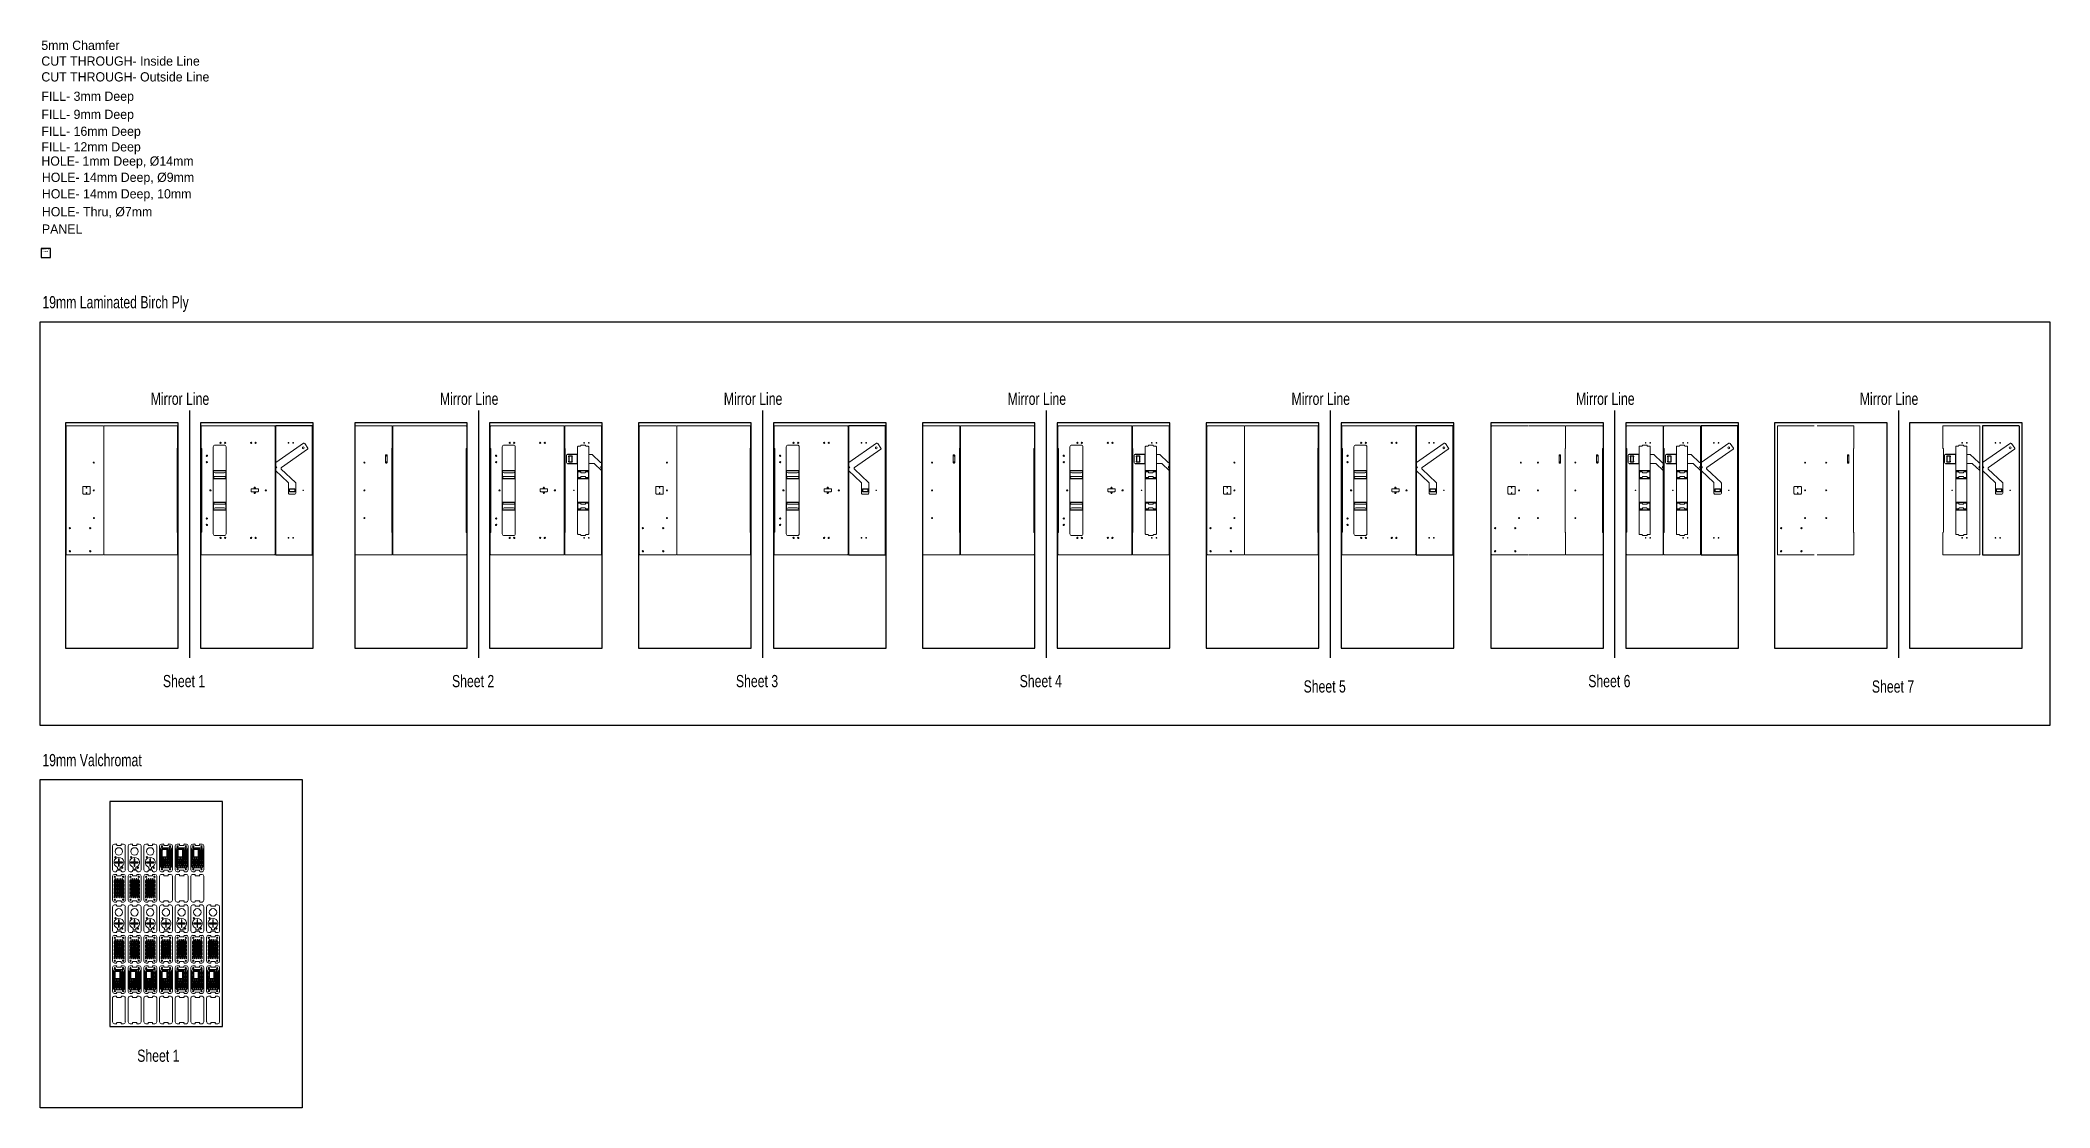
# Model space of a CAD drawing. Header units: millimetres. Extents: x -5 to 21766, y 503 to 12067.
import ezdxf

# ---------------------------------------------------------------- set-up
doc = ezdxf.new("R2010")
doc.units = ezdxf.units.MM
for name, color, linetype in [('5mm Radius Edge', 1, 'Continuous'), ('CUT THROUGH- Inside Line', 5, 'Continuous'), ('CUT THROUGH- Outside Line', 3, 'Continuous'), ('FILL- 12mm Deep', 4, 'Continuous'), ('FILL- 16mm Deep', 241, 'Continuous'), ('Fill- 3mm Deep', 191, 'Continuous'), ('FILL- 9mm Deep', 50, 'Continuous'), ('HOLE 14mm Deep', 6, 'Continuous'), ('HOLE 14mm Deep- 10mm dia', 32, 'Continuous'), ('HOLE Thru', 30, 'Continuous'), ('HOLE- 1mm Deep', 54, 'Continuous'), ('PANEL', 40, 'Continuous')]:
    doc.layers.add(name, color=color, linetype=linetype)
doc.styles.add('SLDTEXTSTYLE0', font='TXT', dxfattribs={"width": 0.75})

msp = doc.modelspace()

# ---------------------------------------------------------------- texts
at = {"color": 1, "insert": (7, 12062), "char_height": 100, "attachment_point": 1}
msp.add_mtext_dynamic_manual_height_columns('5mm Chamfer', width=2861.73, gutter_width=17.5, heights=[0], dxfattribs=at)
at = {"color": 5, "insert": (7, 11891), "char_height": 100, "attachment_point": 1}
msp.add_mtext_dynamic_manual_height_columns('CUT THROUGH- Inside Line', width=2861.73, gutter_width=17.5, heights=[0], dxfattribs=at)
at = {"color": 3, "insert": (7, 11720), "char_height": 100, "attachment_point": 1}
msp.add_mtext_dynamic_manual_height_columns('CUT THROUGH- Outside Line', width=2861.73, gutter_width=17.5, heights=[0], dxfattribs=at)
at = {"color": 191, "insert": (7, 11510), "char_height": 100, "attachment_point": 1}
msp.add_mtext_dynamic_manual_height_columns('FILL- 3mm Deep', width=2861.73, gutter_width=17.5, heights=[0], dxfattribs=at)
at = {"color": 50, "insert": (7, 11314), "char_height": 100, "attachment_point": 1}
msp.add_mtext_dynamic_manual_height_columns('FILL- 9mm Deep', width=2861.73, gutter_width=17.5, heights=[0], dxfattribs=at)
at = {"color": 241, "insert": (7, 11131), "char_height": 100, "attachment_point": 1}
msp.add_mtext_dynamic_manual_height_columns('FILL- 16mm Deep', width=2861.73, gutter_width=17.5, heights=[0], dxfattribs=at)
at = {"color": 4, "insert": (7, 10962), "char_height": 100, "attachment_point": 1}
msp.add_mtext_dynamic_manual_height_columns('FILL- 12mm Deep', width=2861.73, gutter_width=17.5, heights=[0], dxfattribs=at)
at = {"color": 54, "insert": (7, 10808), "char_height": 100, "attachment_point": 1}
msp.add_mtext_dynamic_manual_height_columns('HOLE- 1mm Deep, Ø14mm', width=2861.73, gutter_width=17.5, heights=[0], dxfattribs=at)
at = {"color": 6, "insert": (13, 10632), "char_height": 100, "attachment_point": 1}
msp.add_mtext_dynamic_manual_height_columns('HOLE- 14mm Deep, Ø9mm', width=2861.73, gutter_width=17.5, heights=[0], dxfattribs=at)
at = {"color": 32, "insert": (13, 10453), "char_height": 100, "attachment_point": 1}
msp.add_mtext_dynamic_manual_height_columns('HOLE- 14mm Deep, 10mm', width=2861.73, gutter_width=17.5, heights=[0], dxfattribs=at)
at = {"color": 30, "insert": (13, 10259), "char_height": 100, "attachment_point": 1}
msp.add_mtext_dynamic_manual_height_columns('HOLE- Thru, Ø7mm', width=2861.73, gutter_width=17.5, heights=[0], dxfattribs=at)
at = {"color": 40, "insert": (13, 10071), "char_height": 100, "attachment_point": 1}
msp.add_mtext_dynamic_manual_height_columns('PANEL', width=2861.73, gutter_width=17.5, heights=[0], dxfattribs=at)
at = {"insert": (10, 9804), "char_height": 10, "attachment_point": 1}
msp.add_mtext_dynamic_manual_height_columns('100x100mm scale guide', width=95.83, gutter_width=17.5, heights=[80.1], dxfattribs=at)
at = {"linetype": 'Continuous', "lineweight": 0, "attachment_point": 1, "style": 'SLDTEXTSTYLE0'}
for s, insert, char_height in [('19mm Laminated Birch Ply', (18, 9295), 132.29), ('Mirror Line', (1192, 8249), 132.29), ('Mirror Line', (4325, 8249), 132.29), ('Mirror Line', (7401, 8249), 132.29), ('Mirror Line', (10475, 8249), 132.29), ('Mirror Line', (13551, 8249), 132.29), ('Mirror Line', (16634, 8249), 132.29), ('Mirror Line', (19708, 8249), 132.29), ('Sheet 1', (1324, 5191), 132.3), ('Sheet 2', (4456, 5191), 132.3), ('Sheet 3', (7532, 5191), 132.3), ('Sheet 4', (10606, 5191), 132.3), ('Sheet 5', (13682, 5133), 132.3), ('Sheet 6', (16766, 5191), 132.3), ('Sheet 7', (19839, 5132), 132.3), ('19mm Valchromat', (18, 4335), 132.29), ('Sheet 1', (1046, 1133), 132.3)]:
    msp.add_mtext(s, dxfattribs=dict(at, insert=insert, char_height=char_height))

# ---------------------------------------------------------------- linework, layer by layer
for p, q in [((1611, 8055), (1611, 5375)), ((4743, 8055), (4743, 5375)), ((7819, 8055), (7819, 5375)), ((10893, 8055), (10893, 5375)), ((13969, 8055), (13969, 5375)), ((17052, 8055), (17052, 5375)), ((20126, 8055), (20126, 5375))]:
    msp.add_line(p, q)
for points in [[(6, 9712), (106, 9712), (106, 9812), (6, 9812)], [(-5, 9017), (21766, 9017), (21766, 4643), (-5, 4643)], [(-5, 4057), (2834, 4057), (2834, 503), (-5, 503)]]:
    msp.add_lwpolyline(points, close=True)
at = {"layer": '5mm Radius Edge', "linetype": 'Continuous', "lineweight": 15}
for points in [[(677, 6491), (287, 6491, -0.414214), (277, 6501), (277, 7881, -0.414214), (287, 7891), (677, 7891)], [(3409, 7891), (3799, 7891, -0.414214), (3809, 7881), (3809, 7649, -0.414214), (3806, 7646, 0.414214), (3803, 7643), (3803, 6739, 0.414214), (3806, 6736, -0.414214), (3809, 6733), (3809, 6501, -0.414214), (3799, 6491), (3409, 6491)], [(6885, 6491), (6495, 6491, -0.414214), (6485, 6501), (6485, 7881, -0.414214), (6495, 7891), (6885, 7891)], [(9559, 7891), (9949, 7891, -0.414214), (9959, 7881), (9959, 7649, -0.414214), (9956, 7646, 0.414214), (9953, 7643), (9953, 6739, 0.414214), (9956, 6736, -0.414214), (9959, 6733), (9959, 6501, -0.414214), (9949, 6491), (9559, 6491)], [(13035, 6491), (12645, 6491, -0.414214), (12635, 6501), (12635, 7881, -0.414214), (12645, 7891), (13035, 7891)], [(16116, 6491), (15726, 6491, -0.414214), (15716, 6501), (15716, 7881, -0.414214), (15726, 7891), (16116, 7891)], [(16121, 7891), (16511, 7891, -0.414214), (16521, 7881), (16521, 7649, -0.414214), (16518, 7646, 0.414214), (16515, 7643), (16515, 6739, 0.414214), (16518, 6736, -0.414214), (16521, 6733), (16521, 6501, -0.414214), (16511, 6491), (16121, 6491)], [(16526, 7891), (16916, 7891, -0.414214), (16926, 7881), (16926, 7649, -0.414214), (16923, 7646, 0.414214), (16920, 7643), (16920, 6739, 0.414214), (16923, 6736, -0.414214), (16926, 6733), (16926, 6501, -0.414214), (16916, 6491), (16526, 6491)], [(19215, 6491), (18825, 6491, -0.414214), (18815, 6501), (18815, 7881, -0.414214), (18825, 7891), (19215, 7891)], [(19245, 7891), (19635, 7891, -0.414214), (19645, 7881), (19645, 7649, -0.414214), (19642, 7646, 0.414214), (19639, 7643), (19639, 6739, 0.414214), (19642, 6736, -0.414214), (19645, 6733), (19645, 6501, -0.414214), (19635, 6491), (19245, 6491)]]:
    msp.add_lwpolyline(points, format="xyb", dxfattribs=at)
for points in [[(1473, 7891, -0.414214), (1483, 7881), (1483, 7649, -0.414214), (1480, 7646, 0.414214), (1477, 7643), (1477, 6739, 0.414214), (1480, 6736, -0.414214), (1483, 6733), (1483, 6501, -0.414214), (1473, 6491), (693, 6491, -0.414214), (683, 6501), (683, 7881, -0.414214), (693, 7891)], [(4605, 6491), (3825, 6491, -0.414214), (3815, 6501), (3815, 7881, -0.414214), (3825, 7891), (4605, 7891, -0.414214), (4615, 7881), (4615, 7649, -0.414214), (4612, 7646, 0.414214), (4609, 7643), (4609, 6739, 0.414214), (4612, 6736, -0.414214), (4615, 6733), (4615, 6501, -0.414214)], [(7681, 7891, -0.414214), (7691, 7881), (7691, 7649, -0.414214), (7688, 7646, 0.414214), (7685, 7643), (7685, 6739, 0.414214), (7688, 6736, -0.414214), (7691, 6733), (7691, 6501, -0.414214), (7681, 6491), (6901, 6491, -0.414214), (6891, 6501), (6891, 7881, -0.414214), (6901, 7891)], [(10755, 6491), (9975, 6491, -0.414214), (9965, 6501), (9965, 7881, -0.414214), (9975, 7891), (10755, 7891, -0.414214), (10765, 7881), (10765, 7649, -0.414214), (10762, 7646, 0.414214), (10759, 7643), (10759, 6739, 0.414214), (10762, 6736, -0.414214), (10765, 6733), (10765, 6501, -0.414214)], [(13831, 7891, -0.414214), (13841, 7881), (13841, 7649, -0.414214), (13838, 7646, 0.414214), (13835, 7643), (13835, 6739, 0.414214), (13838, 6736, -0.414214), (13841, 6733), (13841, 6501, -0.414214), (13831, 6491), (13051, 6491, -0.414214), (13041, 6501), (13041, 7881, -0.414214), (13051, 7891)]]:
    msp.add_lwpolyline(points, format="xyb", close=True, dxfattribs=at)
at = {"layer": 'CUT THROUGH- Inside Line', "linetype": 'Continuous', "lineweight": 15}
for p, q in [((1317, 3226), (1317, 3295)), ((1321, 3299), (1365, 3299)), ((1369, 3295), (1369, 3226)), ((1487, 3226), (1487, 3295)), ((1491, 3299), (1535, 3299)), ((1539, 3295), (1539, 3226)), ((1657, 3226), (1657, 3295)), ((1661, 3299), (1705, 3299)), ((1709, 3295), (1709, 3226)), ((1365, 3222), (1321, 3222)), ((1535, 3222), (1491, 3222)), ((1705, 3222), (1661, 3222)), ((807, 1907), (807, 1976)), ((811, 1980), (855, 1980)), ((859, 1976), (859, 1907)), ((977, 1907), (977, 1976)), ((981, 1980), (1025, 1980)), ((1029, 1976), (1029, 1907)), ((1147, 1907), (1147, 1976)), ((1151, 1980), (1195, 1980)), ((1199, 1976), (1199, 1907)), ((1317, 1907), (1317, 1976)), ((1321, 1980), (1365, 1980)), ((1369, 1976), (1369, 1907)), ((1487, 1907), (1487, 1976)), ((1491, 1980), (1535, 1980)), ((1539, 1976), (1539, 1907)), ((1657, 1907), (1657, 1976)), ((1661, 1980), (1705, 1980)), ((1709, 1976), (1709, 1907)), ((1827, 1907), (1827, 1976)), ((1831, 1980), (1875, 1980)), ((1879, 1976), (1879, 1907)), ((855, 1903), (811, 1903)), ((1025, 1903), (981, 1903)), ((1195, 1903), (1151, 1903)), ((1365, 1903), (1321, 1903)), ((1535, 1903), (1491, 1903)), ((1705, 1903), (1661, 1903)), ((1875, 1903), (1831, 1903))]:
    msp.add_line(p, q, dxfattribs=at)
for points in [[(2009, 7401), (2009, 7661, 0.414214), (1989, 7681), (1889, 7681, 0.414214), (1869, 7661), (1869, 7401, 0.414214), (1889, 7381), (1989, 7381, 0.414214)], [(5141, 7401), (5141, 7661, 0.414214), (5121, 7681), (5021, 7681, 0.414214), (5001, 7661), (5001, 7401, 0.414214), (5021, 7381), (5121, 7381, 0.414214)], [(5937, 7661, 0.414214), (5927, 7671), (5907, 7671, -0.414214), (5902, 7676, 0.414214), (5897, 7681), (5857, 7681, 0.414214), (5852, 7676, -0.414214), (5847, 7671), (5827, 7671, 0.414214), (5817, 7661), (5817, 7401, 0.414214), (5827, 7391), (5847, 7391, -0.414214), (5852, 7386, 0.414214), (5857, 7381), (5897, 7381, 0.414214), (5902, 7386, -0.414214), (5907, 7391), (5927, 7391, 0.414214), (5937, 7401)], [(8217, 7401), (8217, 7661, 0.414214), (8197, 7681), (8097, 7681, 0.414214), (8077, 7661), (8077, 7401, 0.414214), (8097, 7381), (8197, 7381, 0.414214)], [(11291, 7401), (11291, 7661, 0.414214), (11271, 7681), (11171, 7681, 0.414214), (11151, 7661), (11151, 7401, 0.414214), (11171, 7381), (11271, 7381, 0.414214)], [(12087, 7661, 0.414214), (12077, 7671), (12057, 7671, -0.414214), (12052, 7676, 0.414214), (12047, 7681), (12007, 7681, 0.414214), (12002, 7676, -0.414214), (11997, 7671), (11977, 7671, 0.414214), (11967, 7661), (11967, 7401, 0.414214), (11977, 7391), (11997, 7391, -0.414214), (12002, 7386, 0.414214), (12007, 7381), (12047, 7381, 0.414214), (12052, 7386, -0.414214), (12057, 7391), (12077, 7391, 0.414214), (12087, 7401)], [(14367, 7401), (14367, 7661, 0.414214), (14347, 7681), (14247, 7681, 0.414214), (14227, 7661), (14227, 7401, 0.414214), (14247, 7381), (14347, 7381, 0.414214)], [(17438, 7661, 0.414214), (17428, 7671), (17408, 7671, -0.414214), (17403, 7676, 0.414214), (17398, 7681), (17358, 7681, 0.414214), (17353, 7676, -0.414214), (17348, 7671), (17328, 7671, 0.414214), (17318, 7661), (17318, 7401, 0.414214), (17328, 7391), (17348, 7391, -0.414214), (17353, 7386, 0.414214), (17358, 7381), (17398, 7381, 0.414214), (17403, 7386, -0.414214), (17408, 7391), (17428, 7391, 0.414214), (17438, 7401)], [(17843, 7661, 0.414214), (17833, 7671), (17813, 7671, -0.414214), (17808, 7676, 0.414214), (17803, 7681), (17763, 7681, 0.414214), (17758, 7676, -0.414214), (17753, 7671), (17733, 7671, 0.414214), (17723, 7661), (17723, 7401, 0.414214), (17733, 7391), (17753, 7391, -0.414214), (17758, 7386, 0.414214), (17763, 7381), (17803, 7381, 0.414214), (17808, 7386, -0.414214), (17813, 7391), (17833, 7391, 0.414214), (17843, 7401)], [(20867, 7661, 0.414214), (20857, 7671), (20837, 7671, -0.414214), (20832, 7676, 0.414214), (20827, 7681), (20787, 7681, 0.414214), (20782, 7676, -0.414214), (20777, 7671), (20757, 7671, 0.414214), (20747, 7661), (20747, 7401, 0.414214), (20757, 7391), (20777, 7391, -0.414214), (20782, 7386, 0.414214), (20787, 7381), (20827, 7381, 0.414214), (20832, 7386, -0.414214), (20837, 7391), (20857, 7391, 0.414214), (20867, 7401)], [(1869, 7321), (1869, 7061, 0.414214), (1889, 7041), (1989, 7041, 0.414214), (2009, 7061), (2009, 7321, 0.414214), (1989, 7341), (1889, 7341, 0.414214)], [(5001, 7321), (5001, 7061, 0.414214), (5021, 7041), (5121, 7041, 0.414214), (5141, 7061), (5141, 7321, 0.414214), (5121, 7341), (5021, 7341, 0.414214)], [(5937, 7321, 0.414214), (5927, 7331), (5907, 7331, -0.414214), (5902, 7336, 0.414214), (5897, 7341), (5857, 7341, 0.414214), (5852, 7336, -0.414214), (5847, 7331), (5827, 7331, 0.414214), (5817, 7321), (5817, 7061, 0.414214), (5827, 7051), (5847, 7051, -0.414214), (5852, 7046, 0.414214), (5857, 7041), (5897, 7041, 0.414214), (5902, 7046, -0.414214), (5907, 7051), (5927, 7051, 0.414214), (5937, 7061)], [(8077, 7321), (8077, 7061, 0.414214), (8097, 7041), (8197, 7041, 0.414214), (8217, 7061), (8217, 7321, 0.414214), (8197, 7341), (8097, 7341, 0.414214)], [(11151, 7321), (11151, 7061, 0.414214), (11171, 7041), (11271, 7041, 0.414214), (11291, 7061), (11291, 7321, 0.414214), (11271, 7341), (11171, 7341, 0.414214)], [(12087, 7321, 0.414214), (12077, 7331), (12057, 7331, -0.414214), (12052, 7336, 0.414214), (12047, 7341), (12007, 7341, 0.414214), (12002, 7336, -0.414214), (11997, 7331), (11977, 7331, 0.414214), (11967, 7321), (11967, 7061, 0.414214), (11977, 7051), (11997, 7051, -0.414214), (12002, 7046, 0.414214), (12007, 7041), (12047, 7041, 0.414214), (12052, 7046, -0.414214), (12057, 7051), (12077, 7051, 0.414214), (12087, 7061)], [(14227, 7321), (14227, 7061, 0.414214), (14247, 7041), (14347, 7041, 0.414214), (14367, 7061), (14367, 7321, 0.414214), (14347, 7341), (14247, 7341, 0.414214)], [(17438, 7321, 0.414214), (17428, 7331), (17408, 7331, -0.414214), (17403, 7336, 0.414214), (17398, 7341), (17358, 7341, 0.414214), (17353, 7336, -0.414214), (17348, 7331), (17328, 7331, 0.414214), (17318, 7321), (17318, 7061, 0.414214), (17328, 7051), (17348, 7051, -0.414214), (17353, 7046, 0.414214), (17358, 7041), (17398, 7041, 0.414214), (17403, 7046, -0.414214), (17408, 7051), (17428, 7051, 0.414214), (17438, 7061)], [(17843, 7321, 0.414214), (17833, 7331), (17813, 7331, -0.414214), (17808, 7336, 0.414214), (17803, 7341), (17763, 7341, 0.414214), (17758, 7336, -0.414214), (17753, 7331), (17733, 7331, 0.414214), (17723, 7321), (17723, 7061, 0.414214), (17733, 7051), (17753, 7051, -0.414214), (17758, 7046, 0.414214), (17763, 7041), (17803, 7041, 0.414214), (17808, 7046, -0.414214), (17813, 7051), (17833, 7051, 0.414214), (17843, 7061)], [(20867, 7321, 0.414214), (20857, 7331), (20837, 7331, -0.414214), (20832, 7336, 0.414214), (20827, 7341), (20787, 7341, 0.414214), (20782, 7336, -0.414214), (20777, 7331), (20757, 7331, 0.414214), (20747, 7321), (20747, 7061, 0.414214), (20757, 7051), (20777, 7051, -0.414214), (20782, 7046, 0.414214), (20787, 7041), (20827, 7041, 0.414214), (20832, 7046, -0.414214), (20837, 7051), (20857, 7051, 0.414214), (20867, 7061)], [(2009, 6721), (2009, 6981, 0.414214), (1989, 7001), (1889, 7001, 0.414214), (1869, 6981), (1869, 6721, 0.414214), (1889, 6701), (1989, 6701, 0.414214)], [(5141, 6721), (5141, 6981, 0.414214), (5121, 7001), (5021, 7001, 0.414214), (5001, 6981), (5001, 6721, 0.414214), (5021, 6701), (5121, 6701, 0.414214)], [(5937, 6981, 0.414214), (5927, 6991), (5907, 6991, -0.414214), (5902, 6996, 0.414214), (5897, 7001), (5857, 7001, 0.414214), (5852, 6996, -0.414214), (5847, 6991), (5827, 6991, 0.414214), (5817, 6981), (5817, 6721, 0.414214), (5827, 6711), (5847, 6711, -0.414214), (5852, 6706, 0.414214), (5857, 6701), (5897, 6701, 0.414214), (5902, 6706, -0.414214), (5907, 6711), (5927, 6711, 0.414214), (5937, 6721)], [(8217, 6721), (8217, 6981, 0.414214), (8197, 7001), (8097, 7001, 0.414214), (8077, 6981), (8077, 6721, 0.414214), (8097, 6701), (8197, 6701, 0.414214)], [(11291, 6721), (11291, 6981, 0.414214), (11271, 7001), (11171, 7001, 0.414214), (11151, 6981), (11151, 6721, 0.414214), (11171, 6701), (11271, 6701, 0.414214)], [(12087, 6981, 0.414214), (12077, 6991), (12057, 6991, -0.414214), (12052, 6996, 0.414214), (12047, 7001), (12007, 7001, 0.414214), (12002, 6996, -0.414214), (11997, 6991), (11977, 6991, 0.414214), (11967, 6981), (11967, 6721, 0.414214), (11977, 6711), (11997, 6711, -0.414214), (12002, 6706, 0.414214), (12007, 6701), (12047, 6701, 0.414214), (12052, 6706, -0.414214), (12057, 6711), (12077, 6711, 0.414214), (12087, 6721)], [(14367, 6721), (14367, 6981, 0.414214), (14347, 7001), (14247, 7001, 0.414214), (14227, 6981), (14227, 6721, 0.414214), (14247, 6701), (14347, 6701, 0.414214)], [(17438, 6981, 0.414214), (17428, 6991), (17408, 6991, -0.414214), (17403, 6996, 0.414214), (17398, 7001), (17358, 7001, 0.414214), (17353, 6996, -0.414214), (17348, 6991), (17328, 6991, 0.414214), (17318, 6981), (17318, 6721, 0.414214), (17328, 6711), (17348, 6711, -0.414214), (17353, 6706, 0.414214), (17358, 6701), (17398, 6701, 0.414214), (17403, 6706, -0.414214), (17408, 6711), (17428, 6711, 0.414214), (17438, 6721)], [(17843, 6981, 0.414214), (17833, 6991), (17813, 6991, -0.414214), (17808, 6996, 0.414214), (17803, 7001), (17763, 7001, 0.414214), (17758, 6996, -0.414214), (17753, 6991), (17733, 6991, 0.414214), (17723, 6981), (17723, 6721, 0.414214), (17733, 6711), (17753, 6711, -0.414214), (17758, 6706, 0.414214), (17763, 6701), (17803, 6701, 0.414214), (17808, 6706, -0.414214), (17813, 6711), (17833, 6711, 0.414214), (17843, 6721)], [(20867, 6981, 0.414214), (20857, 6991), (20837, 6991, -0.414214), (20832, 6996, 0.414214), (20827, 7001), (20787, 7001, 0.414214), (20782, 6996, -0.414214), (20777, 6991), (20757, 6991, 0.414214), (20747, 6981), (20747, 6721, 0.414214), (20757, 6711), (20777, 6711, -0.414214), (20782, 6706, 0.414214), (20787, 6701), (20827, 6701, 0.414214), (20832, 6706, -0.414214), (20837, 6711), (20857, 6711, 0.414214), (20867, 6721)]]:
    msp.add_lwpolyline(points, format="xyb", close=True, dxfattribs=at)
at = {"layer": 'CUT THROUGH- Inside Line'}
for points in [[(5722, 7555), (5722, 7507, 1), (5722, 7501), (5757, 7501, 1), (5757, 7507), (5757, 7555, 1), (5757, 7561), (5722, 7561, 1)], [(11872, 7555), (11872, 7507, 1), (11872, 7501), (11907, 7501, 1), (11907, 7507), (11907, 7555, 1), (11907, 7561), (11872, 7561, 1)], [(17223, 7555), (17223, 7507, 1), (17223, 7501), (17258, 7501, 1), (17258, 7507), (17258, 7555, 1), (17258, 7561), (17223, 7561, 1)], [(17628, 7555), (17628, 7507, 1), (17628, 7501), (17663, 7501, 1), (17663, 7507), (17663, 7555, 1), (17663, 7561), (17628, 7561, 1)], [(20652, 7555), (20652, 7507, 1), (20652, 7501), (20687, 7501, 1), (20687, 7507), (20687, 7555, 1), (20687, 7561), (20652, 7561, 1)], [(2752, 7203), (2752, 7180, -1), (2752, 7174), (2697, 7174, -1), (2697, 7180), (2697, 7203, -1), (2697, 7209), (2752, 7209, -1)], [(8961, 7203), (8961, 7180, -1), (8961, 7174), (8906, 7174, -1), (8906, 7180), (8906, 7203, -1), (8906, 7209), (8961, 7209, -1)], [(15110, 7203), (15110, 7180, -1), (15110, 7174), (15055, 7174, -1), (15055, 7180), (15055, 7203, -1), (15055, 7209), (15110, 7209, -1)], [(18196, 7203), (18196, 7180, -1), (18196, 7174), (18141, 7174, -1), (18141, 7180), (18141, 7203, -1), (18141, 7209), (18196, 7209, -1)], [(21244, 7203), (21244, 7180, -1), (21244, 7174), (21189, 7174, -1), (21189, 7180), (21189, 7203, -1), (21189, 7209), (21244, 7209, -1)], [(1305, 3270, 1), (1311, 3270), (1311, 3290, 1), (1305, 3290)], [(1375, 3290, 1), (1381, 3290), (1381, 3310, 1), (1375, 3310)], [(1375, 3250, 1), (1381, 3250), (1381, 3270, 1), (1375, 3270)], [(1385, 3270, 1), (1391, 3270), (1391, 3290, 1), (1385, 3290)], [(1395, 3290, 1), (1401, 3290), (1401, 3310, 1), (1395, 3310)], [(1395, 3250, 1), (1401, 3250), (1401, 3270, 1), (1395, 3270)], [(1405, 3270, 1), (1411, 3270), (1411, 3290, 1), (1405, 3290)], [(1475, 3270, 1), (1481, 3270), (1481, 3290, 1), (1475, 3290)], [(1545, 3290, 1), (1551, 3290), (1551, 3310, 1), (1545, 3310)], [(1545, 3250, 1), (1551, 3250), (1551, 3270, 1), (1545, 3270)], [(1555, 3270, 1), (1561, 3270), (1561, 3290, 1), (1555, 3290)], [(1565, 3290, 1), (1571, 3290), (1571, 3310, 1), (1565, 3310)], [(1565, 3250, 1), (1571, 3250), (1571, 3270, 1), (1565, 3270)], [(1575, 3270, 1), (1581, 3270), (1581, 3290, 1), (1575, 3290)], [(1645, 3270, 1), (1651, 3270), (1651, 3290, 1), (1645, 3290)], [(1715, 3290, 1), (1721, 3290), (1721, 3310, 1), (1715, 3310)], [(1715, 3250, 1), (1721, 3250), (1721, 3270, 1), (1715, 3270)], [(1725, 3270, 1), (1731, 3270), (1731, 3290, 1), (1725, 3290)], [(1735, 3290, 1), (1741, 3290), (1741, 3310, 1), (1735, 3310)], [(1735, 3250, 1), (1741, 3250), (1741, 3270, 1), (1735, 3270)], [(1745, 3270, 1), (1751, 3270), (1751, 3290, 1), (1745, 3290)], [(850, 3197, 1), (844, 3197), (844, 3163), (810, 3163, 1), (810, 3157), (844, 3157), (844, 3123, 1), (850, 3123), (850, 3157), (884, 3157, 1), (884, 3163), (850, 3163)], [(1020, 3197, 1), (1014, 3197), (1014, 3163), (980, 3163, 1), (980, 3157), (1014, 3157), (1014, 3123, 1), (1020, 3123), (1020, 3157), (1054, 3157, 1), (1054, 3163), (1020, 3163)], [(1190, 3197, 1), (1184, 3197), (1184, 3163), (1150, 3163, 1), (1150, 3157), (1184, 3157), (1184, 3123, 1), (1190, 3123), (1190, 3157), (1224, 3157, 1), (1224, 3163), (1190, 3163)], [(1305, 3230, 1), (1311, 3230), (1311, 3250, 1), (1305, 3250)], [(1305, 3190, 1), (1311, 3190), (1311, 3210, 1), (1305, 3210)], [(1305, 3150, 1), (1311, 3150), (1311, 3170, 1), (1305, 3170)], [(1305, 3110, 1), (1311, 3110), (1311, 3130, 1), (1305, 3130)], [(1315, 3170, 1), (1321, 3170), (1321, 3190, 1), (1315, 3190)], [(1315, 3130, 1), (1321, 3130), (1321, 3150, 1), (1315, 3150)], [(1325, 3190, 1), (1331, 3190), (1331, 3210, 1), (1325, 3210)], [(1325, 3150, 1), (1331, 3150), (1331, 3170, 1), (1325, 3170)], [(1325, 3110, 1), (1331, 3110), (1331, 3130, 1), (1325, 3130)], [(1335, 3170, 1), (1341, 3170), (1341, 3190, 1), (1335, 3190)], [(1335, 3130, 1), (1341, 3130), (1341, 3150, 1), (1335, 3150)], [(1345, 3190, 1), (1351, 3190), (1351, 3210, 1), (1345, 3210)], [(1345, 3150, 1), (1351, 3150), (1351, 3170, 1), (1345, 3170)], [(1345, 3110, 1), (1351, 3110), (1351, 3130, 1), (1345, 3130)], [(1355, 3170, 1), (1361, 3170), (1361, 3190, 1), (1355, 3190)], [(1355, 3130, 1), (1361, 3130), (1361, 3150, 1), (1355, 3150)], [(1365, 3190, 1), (1371, 3190), (1371, 3210, 1), (1365, 3210)], [(1365, 3150, 1), (1371, 3150), (1371, 3170, 1), (1365, 3170)], [(1365, 3110, 1), (1371, 3110), (1371, 3130, 1), (1365, 3130)], [(1375, 3210, 1), (1381, 3210), (1381, 3230, 1), (1375, 3230)], [(1375, 3170, 1), (1381, 3170), (1381, 3190, 1), (1375, 3190)], [(1375, 3130, 1), (1381, 3130), (1381, 3150, 1), (1375, 3150)], [(1385, 3230, 1), (1391, 3230), (1391, 3250, 1), (1385, 3250)], [(1385, 3190, 1), (1391, 3190), (1391, 3210, 1), (1385, 3210)], [(1385, 3150, 1), (1391, 3150), (1391, 3170, 1), (1385, 3170)], [(1385, 3110, 1), (1391, 3110), (1391, 3130, 1), (1385, 3130)], [(1395, 3210, 1), (1401, 3210), (1401, 3230, 1), (1395, 3230)], [(1395, 3170, 1), (1401, 3170), (1401, 3190, 1), (1395, 3190)], [(1395, 3130, 1), (1401, 3130), (1401, 3150, 1), (1395, 3150)], [(1405, 3230, 1), (1411, 3230), (1411, 3250, 1), (1405, 3250)], [(1405, 3190, 1), (1411, 3190), (1411, 3210, 1), (1405, 3210)], [(1405, 3150, 1), (1411, 3150), (1411, 3170, 1), (1405, 3170)], [(1405, 3110, 1), (1411, 3110), (1411, 3130, 1), (1405, 3130)], [(1475, 3230, 1), (1481, 3230), (1481, 3250, 1), (1475, 3250)], [(1475, 3190, 1), (1481, 3190), (1481, 3210, 1), (1475, 3210)], [(1475, 3150, 1), (1481, 3150), (1481, 3170, 1), (1475, 3170)], [(1475, 3110, 1), (1481, 3110), (1481, 3130, 1), (1475, 3130)], [(1485, 3170, 1), (1491, 3170), (1491, 3190, 1), (1485, 3190)], [(1485, 3130, 1), (1491, 3130), (1491, 3150, 1), (1485, 3150)], [(1495, 3190, 1), (1501, 3190), (1501, 3210, 1), (1495, 3210)], [(1495, 3150, 1), (1501, 3150), (1501, 3170, 1), (1495, 3170)], [(1495, 3110, 1), (1501, 3110), (1501, 3130, 1), (1495, 3130)], [(1505, 3170, 1), (1511, 3170), (1511, 3190, 1), (1505, 3190)], [(1505, 3130, 1), (1511, 3130), (1511, 3150, 1), (1505, 3150)], [(1515, 3190, 1), (1521, 3190), (1521, 3210, 1), (1515, 3210)], [(1515, 3150, 1), (1521, 3150), (1521, 3170, 1), (1515, 3170)], [(1515, 3110, 1), (1521, 3110), (1521, 3130, 1), (1515, 3130)], [(1525, 3170, 1), (1531, 3170), (1531, 3190, 1), (1525, 3190)], [(1525, 3130, 1), (1531, 3130), (1531, 3150, 1), (1525, 3150)], [(1535, 3190, 1), (1541, 3190), (1541, 3210, 1), (1535, 3210)], [(1535, 3150, 1), (1541, 3150), (1541, 3170, 1), (1535, 3170)], [(1535, 3110, 1), (1541, 3110), (1541, 3130, 1), (1535, 3130)], [(1545, 3210, 1), (1551, 3210), (1551, 3230, 1), (1545, 3230)], [(1545, 3170, 1), (1551, 3170), (1551, 3190, 1), (1545, 3190)], [(1545, 3130, 1), (1551, 3130), (1551, 3150, 1), (1545, 3150)], [(1555, 3230, 1), (1561, 3230), (1561, 3250, 1), (1555, 3250)], [(1555, 3190, 1), (1561, 3190), (1561, 3210, 1), (1555, 3210)], [(1555, 3150, 1), (1561, 3150), (1561, 3170, 1), (1555, 3170)], [(1555, 3110, 1), (1561, 3110), (1561, 3130, 1), (1555, 3130)], [(1565, 3210, 1), (1571, 3210), (1571, 3230, 1), (1565, 3230)], [(1565, 3170, 1), (1571, 3170), (1571, 3190, 1), (1565, 3190)], [(1565, 3130, 1), (1571, 3130), (1571, 3150, 1), (1565, 3150)], [(1575, 3230, 1), (1581, 3230), (1581, 3250, 1), (1575, 3250)], [(1575, 3190, 1), (1581, 3190), (1581, 3210, 1), (1575, 3210)], [(1575, 3150, 1), (1581, 3150), (1581, 3170, 1), (1575, 3170)], [(1575, 3110, 1), (1581, 3110), (1581, 3130, 1), (1575, 3130)], [(1645, 3230, 1), (1651, 3230), (1651, 3250, 1), (1645, 3250)], [(1645, 3190, 1), (1651, 3190), (1651, 3210, 1), (1645, 3210)], [(1645, 3150, 1), (1651, 3150), (1651, 3170, 1), (1645, 3170)], [(1645, 3110, 1), (1651, 3110), (1651, 3130, 1), (1645, 3130)], [(1655, 3170, 1), (1661, 3170), (1661, 3190, 1), (1655, 3190)], [(1655, 3130, 1), (1661, 3130), (1661, 3150, 1), (1655, 3150)], [(1665, 3190, 1), (1671, 3190), (1671, 3210, 1), (1665, 3210)], [(1665, 3150, 1), (1671, 3150), (1671, 3170, 1), (1665, 3170)], [(1665, 3110, 1), (1671, 3110), (1671, 3130, 1), (1665, 3130)], [(1675, 3170, 1), (1681, 3170), (1681, 3190, 1), (1675, 3190)], [(1675, 3130, 1), (1681, 3130), (1681, 3150, 1), (1675, 3150)], [(1685, 3190, 1), (1691, 3190), (1691, 3210, 1), (1685, 3210)], [(1685, 3150, 1), (1691, 3150), (1691, 3170, 1), (1685, 3170)], [(1685, 3110, 1), (1691, 3110), (1691, 3130, 1), (1685, 3130)], [(1695, 3170, 1), (1701, 3170), (1701, 3190, 1), (1695, 3190)], [(1695, 3130, 1), (1701, 3130), (1701, 3150, 1), (1695, 3150)], [(1705, 3190, 1), (1711, 3190), (1711, 3210, 1), (1705, 3210)], [(1705, 3150, 1), (1711, 3150), (1711, 3170, 1), (1705, 3170)], [(1705, 3110, 1), (1711, 3110), (1711, 3130, 1), (1705, 3130)], [(1715, 3210, 1), (1721, 3210), (1721, 3230, 1), (1715, 3230)], [(1715, 3170, 1), (1721, 3170), (1721, 3190, 1), (1715, 3190)], [(1715, 3130, 1), (1721, 3130), (1721, 3150, 1), (1715, 3150)], [(1725, 3230, 1), (1731, 3230), (1731, 3250, 1), (1725, 3250)], [(1725, 3190, 1), (1731, 3190), (1731, 3210, 1), (1725, 3210)], [(1725, 3150, 1), (1731, 3150), (1731, 3170, 1), (1725, 3170)], [(1725, 3110, 1), (1731, 3110), (1731, 3130, 1), (1725, 3130)], [(1735, 3210, 1), (1741, 3210), (1741, 3230, 1), (1735, 3230)], [(1735, 3170, 1), (1741, 3170), (1741, 3190, 1), (1735, 3190)], [(1735, 3130, 1), (1741, 3130), (1741, 3150, 1), (1735, 3150)], [(1745, 3230, 1), (1751, 3230), (1751, 3250, 1), (1745, 3250)], [(1745, 3190, 1), (1751, 3190), (1751, 3210, 1), (1745, 3210)], [(1745, 3150, 1), (1751, 3150), (1751, 3170, 1), (1745, 3170)], [(1745, 3110, 1), (1751, 3110), (1751, 3130, 1), (1745, 3130)], [(795, 2941, 1), (801, 2941), (801, 2961, 1), (795, 2961)], [(795, 2901, 1), (801, 2901), (801, 2921, 1), (795, 2921)], [(795, 2861, 1), (801, 2861), (801, 2881, 1), (795, 2881)], [(795, 2821, 1), (801, 2821), (801, 2841, 1), (795, 2841)], [(805, 2961, 1), (811, 2961), (811, 2981, 1), (805, 2981)], [(805, 2921, 1), (811, 2921), (811, 2941, 1), (805, 2941)], [(805, 2881, 1), (811, 2881), (811, 2901, 1), (805, 2901)], [(805, 2841, 1), (811, 2841), (811, 2861, 1), (805, 2861)], [(815, 2941, 1), (821, 2941), (821, 2961, 1), (815, 2961)], [(815, 2901, 1), (821, 2901), (821, 2921, 1), (815, 2921)], [(815, 2861, 1), (821, 2861), (821, 2881, 1), (815, 2881)], [(815, 2821, 1), (821, 2821), (821, 2841, 1), (815, 2841)], [(825, 2961, 1), (831, 2961), (831, 2981, 1), (825, 2981)], [(825, 2921, 1), (831, 2921), (831, 2941, 1), (825, 2941)], [(825, 2881, 1), (831, 2881), (831, 2901, 1), (825, 2901)], [(825, 2841, 1), (831, 2841), (831, 2861, 1), (825, 2861)], [(835, 2941, 1), (841, 2941), (841, 2961, 1), (835, 2961)], [(835, 2901, 1), (841, 2901), (841, 2921, 1), (835, 2921)], [(835, 2861, 1), (841, 2861), (841, 2881, 1), (835, 2881)], [(835, 2821, 1), (841, 2821), (841, 2841, 1), (835, 2841)], [(845, 2961, 1), (851, 2961), (851, 2981, 1), (845, 2981)], [(845, 2921, 1), (851, 2921), (851, 2941, 1), (845, 2941)], [(845, 2881, 1), (851, 2881), (851, 2901, 1), (845, 2901)], [(845, 2841, 1), (851, 2841), (851, 2861, 1), (845, 2861)], [(855, 2941, 1), (861, 2941), (861, 2961, 1), (855, 2961)], [(855, 2901, 1), (861, 2901), (861, 2921, 1), (855, 2921)], [(855, 2861, 1), (861, 2861), (861, 2881, 1), (855, 2881)], [(855, 2821, 1), (861, 2821), (861, 2841, 1), (855, 2841)], [(865, 2961, 1), (871, 2961), (871, 2981, 1), (865, 2981)], [(865, 2921, 1), (871, 2921), (871, 2941, 1), (865, 2941)], [(865, 2881, 1), (871, 2881), (871, 2901, 1), (865, 2901)], [(865, 2841, 1), (871, 2841), (871, 2861, 1), (865, 2861)], [(875, 2941, 1), (881, 2941), (881, 2961, 1), (875, 2961)], [(875, 2901, 1), (881, 2901), (881, 2921, 1), (875, 2921)], [(875, 2861, 1), (881, 2861), (881, 2881, 1), (875, 2881)], [(875, 2821, 1), (881, 2821), (881, 2841, 1), (875, 2841)], [(885, 2961, 1), (891, 2961), (891, 2981, 1), (885, 2981)], [(885, 2921, 1), (891, 2921), (891, 2941, 1), (885, 2941)], [(885, 2881, 1), (891, 2881), (891, 2901, 1), (885, 2901)], [(885, 2841, 1), (891, 2841), (891, 2861, 1), (885, 2861)], [(895, 2941, 1), (901, 2941), (901, 2961, 1), (895, 2961)], [(895, 2901, 1), (901, 2901), (901, 2921, 1), (895, 2921)], [(895, 2861, 1), (901, 2861), (901, 2881, 1), (895, 2881)], [(895, 2821, 1), (901, 2821), (901, 2841, 1), (895, 2841)], [(965, 2941, 1), (971, 2941), (971, 2961, 1), (965, 2961)], [(965, 2901, 1), (971, 2901), (971, 2921, 1), (965, 2921)], [(965, 2861, 1), (971, 2861), (971, 2881, 1), (965, 2881)], [(965, 2821, 1), (971, 2821), (971, 2841, 1), (965, 2841)], [(975, 2961, 1), (981, 2961), (981, 2981, 1), (975, 2981)], [(975, 2921, 1), (981, 2921), (981, 2941, 1), (975, 2941)], [(975, 2881, 1), (981, 2881), (981, 2901, 1), (975, 2901)], [(975, 2841, 1), (981, 2841), (981, 2861, 1), (975, 2861)], [(985, 2941, 1), (991, 2941), (991, 2961, 1), (985, 2961)], [(985, 2901, 1), (991, 2901), (991, 2921, 1), (985, 2921)], [(985, 2861, 1), (991, 2861), (991, 2881, 1), (985, 2881)], [(985, 2821, 1), (991, 2821), (991, 2841, 1), (985, 2841)], [(995, 2961, 1), (1001, 2961), (1001, 2981, 1), (995, 2981)], [(995, 2921, 1), (1001, 2921), (1001, 2941, 1), (995, 2941)], [(995, 2881, 1), (1001, 2881), (1001, 2901, 1), (995, 2901)], [(995, 2841, 1), (1001, 2841), (1001, 2861, 1), (995, 2861)], [(1005, 2941, 1), (1011, 2941), (1011, 2961, 1), (1005, 2961)], [(1005, 2901, 1), (1011, 2901), (1011, 2921, 1), (1005, 2921)], [(1005, 2861, 1), (1011, 2861), (1011, 2881, 1), (1005, 2881)], [(1005, 2821, 1), (1011, 2821), (1011, 2841, 1), (1005, 2841)], [(1015, 2961, 1), (1021, 2961), (1021, 2981, 1), (1015, 2981)], [(1015, 2921, 1), (1021, 2921), (1021, 2941, 1), (1015, 2941)], [(1015, 2881, 1), (1021, 2881), (1021, 2901, 1), (1015, 2901)], [(1015, 2841, 1), (1021, 2841), (1021, 2861, 1), (1015, 2861)], [(1025, 2941, 1), (1031, 2941), (1031, 2961, 1), (1025, 2961)], [(1025, 2901, 1), (1031, 2901), (1031, 2921, 1), (1025, 2921)], [(1025, 2861, 1), (1031, 2861), (1031, 2881, 1), (1025, 2881)], [(1025, 2821, 1), (1031, 2821), (1031, 2841, 1), (1025, 2841)], [(1035, 2961, 1), (1041, 2961), (1041, 2981, 1), (1035, 2981)], [(1035, 2921, 1), (1041, 2921), (1041, 2941, 1), (1035, 2941)], [(1035, 2881, 1), (1041, 2881), (1041, 2901, 1), (1035, 2901)], [(1035, 2841, 1), (1041, 2841), (1041, 2861, 1), (1035, 2861)], [(1045, 2941, 1), (1051, 2941), (1051, 2961, 1), (1045, 2961)], [(1045, 2901, 1), (1051, 2901), (1051, 2921, 1), (1045, 2921)], [(1045, 2861, 1), (1051, 2861), (1051, 2881, 1), (1045, 2881)], [(1045, 2821, 1), (1051, 2821), (1051, 2841, 1), (1045, 2841)], [(1055, 2961, 1), (1061, 2961), (1061, 2981, 1), (1055, 2981)], [(1055, 2921, 1), (1061, 2921), (1061, 2941, 1), (1055, 2941)], [(1055, 2881, 1), (1061, 2881), (1061, 2901, 1), (1055, 2901)], [(1055, 2841, 1), (1061, 2841), (1061, 2861, 1), (1055, 2861)], [(1065, 2941, 1), (1071, 2941), (1071, 2961, 1), (1065, 2961)], [(1065, 2901, 1), (1071, 2901), (1071, 2921, 1), (1065, 2921)], [(1065, 2861, 1), (1071, 2861), (1071, 2881, 1), (1065, 2881)], [(1065, 2821, 1), (1071, 2821), (1071, 2841, 1), (1065, 2841)], [(1135, 2941, 1), (1141, 2941), (1141, 2961, 1), (1135, 2961)], [(1135, 2901, 1), (1141, 2901), (1141, 2921, 1), (1135, 2921)], [(1135, 2861, 1), (1141, 2861), (1141, 2881, 1), (1135, 2881)], [(1135, 2821, 1), (1141, 2821), (1141, 2841, 1), (1135, 2841)], [(1145, 2961, 1), (1151, 2961), (1151, 2981, 1), (1145, 2981)], [(1145, 2921, 1), (1151, 2921), (1151, 2941, 1), (1145, 2941)], [(1145, 2881, 1), (1151, 2881), (1151, 2901, 1), (1145, 2901)], [(1145, 2841, 1), (1151, 2841), (1151, 2861, 1), (1145, 2861)], [(1155, 2941, 1), (1161, 2941), (1161, 2961, 1), (1155, 2961)], [(1155, 2901, 1), (1161, 2901), (1161, 2921, 1), (1155, 2921)], [(1155, 2861, 1), (1161, 2861), (1161, 2881, 1), (1155, 2881)], [(1155, 2821, 1), (1161, 2821), (1161, 2841, 1), (1155, 2841)], [(1165, 2961, 1), (1171, 2961), (1171, 2981, 1), (1165, 2981)], [(1165, 2921, 1), (1171, 2921), (1171, 2941, 1), (1165, 2941)], [(1165, 2881, 1), (1171, 2881), (1171, 2901, 1), (1165, 2901)], [(1165, 2841, 1), (1171, 2841), (1171, 2861, 1), (1165, 2861)], [(1175, 2941, 1), (1181, 2941), (1181, 2961, 1), (1175, 2961)], [(1175, 2901, 1), (1181, 2901), (1181, 2921, 1), (1175, 2921)], [(1175, 2861, 1), (1181, 2861), (1181, 2881, 1), (1175, 2881)], [(1175, 2821, 1), (1181, 2821), (1181, 2841, 1), (1175, 2841)], [(1185, 2961, 1), (1191, 2961), (1191, 2981, 1), (1185, 2981)], [(1185, 2921, 1), (1191, 2921), (1191, 2941, 1), (1185, 2941)], [(1185, 2881, 1), (1191, 2881), (1191, 2901, 1), (1185, 2901)], [(1185, 2841, 1), (1191, 2841), (1191, 2861, 1), (1185, 2861)], [(1195, 2941, 1), (1201, 2941), (1201, 2961, 1), (1195, 2961)], [(1195, 2901, 1), (1201, 2901), (1201, 2921, 1), (1195, 2921)], [(1195, 2861, 1), (1201, 2861), (1201, 2881, 1), (1195, 2881)], [(1195, 2821, 1), (1201, 2821), (1201, 2841, 1), (1195, 2841)], [(1205, 2961, 1), (1211, 2961), (1211, 2981, 1), (1205, 2981)], [(1205, 2921, 1), (1211, 2921), (1211, 2941, 1), (1205, 2941)], [(1205, 2881, 1), (1211, 2881), (1211, 2901, 1), (1205, 2901)], [(1205, 2841, 1), (1211, 2841), (1211, 2861, 1), (1205, 2861)], [(1215, 2941, 1), (1221, 2941), (1221, 2961, 1), (1215, 2961)], [(1215, 2901, 1), (1221, 2901), (1221, 2921, 1), (1215, 2921)], [(1215, 2861, 1), (1221, 2861), (1221, 2881, 1), (1215, 2881)], [(1215, 2821, 1), (1221, 2821), (1221, 2841, 1), (1215, 2841)], [(1225, 2961, 1), (1231, 2961), (1231, 2981, 1), (1225, 2981)], [(1225, 2921, 1), (1231, 2921), (1231, 2941, 1), (1225, 2941)], [(1225, 2881, 1), (1231, 2881), (1231, 2901, 1), (1225, 2901)], [(1225, 2841, 1), (1231, 2841), (1231, 2861, 1), (1225, 2861)], [(1235, 2941, 1), (1241, 2941), (1241, 2961, 1), (1235, 2961)], [(1235, 2901, 1), (1241, 2901), (1241, 2921, 1), (1235, 2921)], [(1235, 2861, 1), (1241, 2861), (1241, 2881, 1), (1235, 2881)], [(1235, 2821, 1), (1241, 2821), (1241, 2841, 1), (1235, 2841)], [(795, 2781, 1), (801, 2781), (801, 2801, 1), (795, 2801)], [(805, 2801, 1), (811, 2801), (811, 2821, 1), (805, 2821)], [(815, 2781, 1), (821, 2781), (821, 2801, 1), (815, 2801)], [(825, 2801, 1), (831, 2801), (831, 2821, 1), (825, 2821)], [(835, 2781, 1), (841, 2781), (841, 2801, 1), (835, 2801)], [(845, 2801, 1), (851, 2801), (851, 2821, 1), (845, 2821)], [(855, 2781, 1), (861, 2781), (861, 2801, 1), (855, 2801)], [(865, 2801, 1), (871, 2801), (871, 2821, 1), (865, 2821)], [(875, 2781, 1), (881, 2781), (881, 2801, 1), (875, 2801)], [(885, 2801, 1), (891, 2801), (891, 2821, 1), (885, 2821)], [(895, 2781, 1), (901, 2781), (901, 2801, 1), (895, 2801)], [(965, 2781, 1), (971, 2781), (971, 2801, 1), (965, 2801)], [(975, 2801, 1), (981, 2801), (981, 2821, 1), (975, 2821)], [(985, 2781, 1), (991, 2781), (991, 2801, 1), (985, 2801)], [(995, 2801, 1), (1001, 2801), (1001, 2821, 1), (995, 2821)], [(1005, 2781, 1), (1011, 2781), (1011, 2801, 1), (1005, 2801)], [(1015, 2801, 1), (1021, 2801), (1021, 2821, 1), (1015, 2821)], [(1025, 2781, 1), (1031, 2781), (1031, 2801, 1), (1025, 2801)], [(1035, 2801, 1), (1041, 2801), (1041, 2821, 1), (1035, 2821)], [(1045, 2781, 1), (1051, 2781), (1051, 2801, 1), (1045, 2801)], [(1055, 2801, 1), (1061, 2801), (1061, 2821, 1), (1055, 2821)], [(1065, 2781, 1), (1071, 2781), (1071, 2801, 1), (1065, 2801)], [(1135, 2781, 1), (1141, 2781), (1141, 2801, 1), (1135, 2801)], [(1145, 2801, 1), (1151, 2801), (1151, 2821, 1), (1145, 2821)], [(1155, 2781, 1), (1161, 2781), (1161, 2801, 1), (1155, 2801)], [(1165, 2801, 1), (1171, 2801), (1171, 2821, 1), (1165, 2821)], [(1175, 2781, 1), (1181, 2781), (1181, 2801, 1), (1175, 2801)], [(1185, 2801, 1), (1191, 2801), (1191, 2821, 1), (1185, 2821)], [(1195, 2781, 1), (1201, 2781), (1201, 2801, 1), (1195, 2801)], [(1205, 2801, 1), (1211, 2801), (1211, 2821, 1), (1205, 2821)], [(1215, 2781, 1), (1221, 2781), (1221, 2801, 1), (1215, 2801)], [(1225, 2801, 1), (1231, 2801), (1231, 2821, 1), (1225, 2821)], [(1235, 2781, 1), (1241, 2781), (1241, 2801, 1), (1235, 2801)], [(850, 2537, 1), (844, 2537), (844, 2503), (810, 2503, 1), (810, 2497), (844, 2497), (844, 2463, 1), (850, 2463), (850, 2497), (884, 2497, 1), (884, 2503), (850, 2503)], [(1020, 2537, 1), (1014, 2537), (1014, 2503), (980, 2503, 1), (980, 2497), (1014, 2497), (1014, 2463, 1), (1020, 2463), (1020, 2497), (1054, 2497, 1), (1054, 2503), (1020, 2503)], [(1190, 2537, 1), (1184, 2537), (1184, 2503), (1150, 2503, 1), (1150, 2497), (1184, 2497), (1184, 2463, 1), (1190, 2463), (1190, 2497), (1224, 2497, 1), (1224, 2503), (1190, 2503)], [(1360, 2537, 1), (1354, 2537), (1354, 2503), (1320, 2503, 1), (1320, 2497), (1354, 2497), (1354, 2463, 1), (1360, 2463), (1360, 2497), (1394, 2497, 1), (1394, 2503), (1360, 2503)], [(1530, 2537, 1), (1524, 2537), (1524, 2503), (1490, 2503, 1), (1490, 2497), (1524, 2497), (1524, 2463, 1), (1530, 2463), (1530, 2497), (1564, 2497, 1), (1564, 2503), (1530, 2503)], [(1700, 2537, 1), (1694, 2537), (1694, 2503), (1660, 2503, 1), (1660, 2497), (1694, 2497), (1694, 2463, 1), (1700, 2463), (1700, 2497), (1734, 2497, 1), (1734, 2503), (1700, 2503)], [(1870, 2537, 1), (1864, 2537), (1864, 2503), (1830, 2503, 1), (1830, 2497), (1864, 2497), (1864, 2463, 1), (1870, 2463), (1870, 2497), (1904, 2497, 1), (1904, 2503), (1870, 2503)], [(795, 2281, 1), (801, 2281), (801, 2301, 1), (795, 2301)], [(795, 2241, 1), (801, 2241), (801, 2261, 1), (795, 2261)], [(795, 2201, 1), (801, 2201), (801, 2221, 1), (795, 2221)], [(795, 2161, 1), (801, 2161), (801, 2181, 1), (795, 2181)], [(805, 2301, 1), (811, 2301), (811, 2321, 1), (805, 2321)], [(805, 2261, 1), (811, 2261), (811, 2281, 1), (805, 2281)], [(805, 2221, 1), (811, 2221), (811, 2241, 1), (805, 2241)], [(805, 2181, 1), (811, 2181), (811, 2201, 1), (805, 2201)], [(815, 2281, 1), (821, 2281), (821, 2301, 1), (815, 2301)], [(815, 2241, 1), (821, 2241), (821, 2261, 1), (815, 2261)], [(815, 2201, 1), (821, 2201), (821, 2221, 1), (815, 2221)], [(815, 2161, 1), (821, 2161), (821, 2181, 1), (815, 2181)], [(825, 2301, 1), (831, 2301), (831, 2321, 1), (825, 2321)], [(825, 2261, 1), (831, 2261), (831, 2281, 1), (825, 2281)], [(825, 2221, 1), (831, 2221), (831, 2241, 1), (825, 2241)], [(825, 2181, 1), (831, 2181), (831, 2201, 1), (825, 2201)], [(835, 2281, 1), (841, 2281), (841, 2301, 1), (835, 2301)], [(835, 2241, 1), (841, 2241), (841, 2261, 1), (835, 2261)], [(835, 2201, 1), (841, 2201), (841, 2221, 1), (835, 2221)], [(835, 2161, 1), (841, 2161), (841, 2181, 1), (835, 2181)], [(845, 2301, 1), (851, 2301), (851, 2321, 1), (845, 2321)], [(845, 2261, 1), (851, 2261), (851, 2281, 1), (845, 2281)], [(845, 2221, 1), (851, 2221), (851, 2241, 1), (845, 2241)], [(845, 2181, 1), (851, 2181), (851, 2201, 1), (845, 2201)], [(855, 2281, 1), (861, 2281), (861, 2301, 1), (855, 2301)], [(855, 2241, 1), (861, 2241), (861, 2261, 1), (855, 2261)], [(855, 2201, 1), (861, 2201), (861, 2221, 1), (855, 2221)], [(855, 2161, 1), (861, 2161), (861, 2181, 1), (855, 2181)], [(865, 2301, 1), (871, 2301), (871, 2321, 1), (865, 2321)], [(865, 2261, 1), (871, 2261), (871, 2281, 1), (865, 2281)], [(865, 2221, 1), (871, 2221), (871, 2241, 1), (865, 2241)], [(865, 2181, 1), (871, 2181), (871, 2201, 1), (865, 2201)], [(875, 2281, 1), (881, 2281), (881, 2301, 1), (875, 2301)], [(875, 2241, 1), (881, 2241), (881, 2261, 1), (875, 2261)], [(875, 2201, 1), (881, 2201), (881, 2221, 1), (875, 2221)], [(875, 2161, 1), (881, 2161), (881, 2181, 1), (875, 2181)], [(885, 2301, 1), (891, 2301), (891, 2321, 1), (885, 2321)], [(885, 2261, 1), (891, 2261), (891, 2281, 1), (885, 2281)], [(885, 2221, 1), (891, 2221), (891, 2241, 1), (885, 2241)], [(885, 2181, 1), (891, 2181), (891, 2201, 1), (885, 2201)], [(895, 2281, 1), (901, 2281), (901, 2301, 1), (895, 2301)], [(895, 2241, 1), (901, 2241), (901, 2261, 1), (895, 2261)], [(895, 2201, 1), (901, 2201), (901, 2221, 1), (895, 2221)], [(895, 2161, 1), (901, 2161), (901, 2181, 1), (895, 2181)], [(965, 2281, 1), (971, 2281), (971, 2301, 1), (965, 2301)], [(965, 2241, 1), (971, 2241), (971, 2261, 1), (965, 2261)], [(965, 2201, 1), (971, 2201), (971, 2221, 1), (965, 2221)], [(965, 2161, 1), (971, 2161), (971, 2181, 1), (965, 2181)], [(975, 2301, 1), (981, 2301), (981, 2321, 1), (975, 2321)], [(975, 2261, 1), (981, 2261), (981, 2281, 1), (975, 2281)], [(975, 2221, 1), (981, 2221), (981, 2241, 1), (975, 2241)], [(975, 2181, 1), (981, 2181), (981, 2201, 1), (975, 2201)], [(985, 2281, 1), (991, 2281), (991, 2301, 1), (985, 2301)], [(985, 2241, 1), (991, 2241), (991, 2261, 1), (985, 2261)], [(985, 2201, 1), (991, 2201), (991, 2221, 1), (985, 2221)], [(985, 2161, 1), (991, 2161), (991, 2181, 1), (985, 2181)], [(995, 2301, 1), (1001, 2301), (1001, 2321, 1), (995, 2321)], [(995, 2261, 1), (1001, 2261), (1001, 2281, 1), (995, 2281)], [(995, 2221, 1), (1001, 2221), (1001, 2241, 1), (995, 2241)], [(995, 2181, 1), (1001, 2181), (1001, 2201, 1), (995, 2201)], [(1005, 2281, 1), (1011, 2281), (1011, 2301, 1), (1005, 2301)], [(1005, 2241, 1), (1011, 2241), (1011, 2261, 1), (1005, 2261)], [(1005, 2201, 1), (1011, 2201), (1011, 2221, 1), (1005, 2221)], [(1005, 2161, 1), (1011, 2161), (1011, 2181, 1), (1005, 2181)], [(1015, 2301, 1), (1021, 2301), (1021, 2321, 1), (1015, 2321)], [(1015, 2261, 1), (1021, 2261), (1021, 2281, 1), (1015, 2281)], [(1015, 2221, 1), (1021, 2221), (1021, 2241, 1), (1015, 2241)], [(1015, 2181, 1), (1021, 2181), (1021, 2201, 1), (1015, 2201)], [(1025, 2281, 1), (1031, 2281), (1031, 2301, 1), (1025, 2301)], [(1025, 2241, 1), (1031, 2241), (1031, 2261, 1), (1025, 2261)], [(1025, 2201, 1), (1031, 2201), (1031, 2221, 1), (1025, 2221)], [(1025, 2161, 1), (1031, 2161), (1031, 2181, 1), (1025, 2181)], [(1035, 2301, 1), (1041, 2301), (1041, 2321, 1), (1035, 2321)], [(1035, 2261, 1), (1041, 2261), (1041, 2281, 1), (1035, 2281)], [(1035, 2221, 1), (1041, 2221), (1041, 2241, 1), (1035, 2241)], [(1035, 2181, 1), (1041, 2181), (1041, 2201, 1), (1035, 2201)], [(1045, 2281, 1), (1051, 2281), (1051, 2301, 1), (1045, 2301)], [(1045, 2241, 1), (1051, 2241), (1051, 2261, 1), (1045, 2261)], [(1045, 2201, 1), (1051, 2201), (1051, 2221, 1), (1045, 2221)], [(1045, 2161, 1), (1051, 2161), (1051, 2181, 1), (1045, 2181)], [(1055, 2301, 1), (1061, 2301), (1061, 2321, 1), (1055, 2321)], [(1055, 2261, 1), (1061, 2261), (1061, 2281, 1), (1055, 2281)], [(1055, 2221, 1), (1061, 2221), (1061, 2241, 1), (1055, 2241)], [(1055, 2181, 1), (1061, 2181), (1061, 2201, 1), (1055, 2201)], [(1065, 2281, 1), (1071, 2281), (1071, 2301, 1), (1065, 2301)], [(1065, 2241, 1), (1071, 2241), (1071, 2261, 1), (1065, 2261)], [(1065, 2201, 1), (1071, 2201), (1071, 2221, 1), (1065, 2221)], [(1065, 2161, 1), (1071, 2161), (1071, 2181, 1), (1065, 2181)], [(1135, 2281, 1), (1141, 2281), (1141, 2301, 1), (1135, 2301)], [(1135, 2241, 1), (1141, 2241), (1141, 2261, 1), (1135, 2261)], [(1135, 2201, 1), (1141, 2201), (1141, 2221, 1), (1135, 2221)], [(1135, 2161, 1), (1141, 2161), (1141, 2181, 1), (1135, 2181)], [(1145, 2301, 1), (1151, 2301), (1151, 2321, 1), (1145, 2321)], [(1145, 2261, 1), (1151, 2261), (1151, 2281, 1), (1145, 2281)], [(1145, 2221, 1), (1151, 2221), (1151, 2241, 1), (1145, 2241)], [(1145, 2181, 1), (1151, 2181), (1151, 2201, 1), (1145, 2201)], [(1155, 2281, 1), (1161, 2281), (1161, 2301, 1), (1155, 2301)], [(1155, 2241, 1), (1161, 2241), (1161, 2261, 1), (1155, 2261)], [(1155, 2201, 1), (1161, 2201), (1161, 2221, 1), (1155, 2221)], [(1155, 2161, 1), (1161, 2161), (1161, 2181, 1), (1155, 2181)], [(1165, 2301, 1), (1171, 2301), (1171, 2321, 1), (1165, 2321)], [(1165, 2261, 1), (1171, 2261), (1171, 2281, 1), (1165, 2281)], [(1165, 2221, 1), (1171, 2221), (1171, 2241, 1), (1165, 2241)], [(1165, 2181, 1), (1171, 2181), (1171, 2201, 1), (1165, 2201)], [(1175, 2281, 1), (1181, 2281), (1181, 2301, 1), (1175, 2301)], [(1175, 2241, 1), (1181, 2241), (1181, 2261, 1), (1175, 2261)], [(1175, 2201, 1), (1181, 2201), (1181, 2221, 1), (1175, 2221)], [(1175, 2161, 1), (1181, 2161), (1181, 2181, 1), (1175, 2181)], [(1185, 2301, 1), (1191, 2301), (1191, 2321, 1), (1185, 2321)], [(1185, 2261, 1), (1191, 2261), (1191, 2281, 1), (1185, 2281)], [(1185, 2221, 1), (1191, 2221), (1191, 2241, 1), (1185, 2241)], [(1185, 2181, 1), (1191, 2181), (1191, 2201, 1), (1185, 2201)], [(1195, 2281, 1), (1201, 2281), (1201, 2301, 1), (1195, 2301)], [(1195, 2241, 1), (1201, 2241), (1201, 2261, 1), (1195, 2261)], [(1195, 2201, 1), (1201, 2201), (1201, 2221, 1), (1195, 2221)], [(1195, 2161, 1), (1201, 2161), (1201, 2181, 1), (1195, 2181)], [(1205, 2301, 1), (1211, 2301), (1211, 2321, 1), (1205, 2321)], [(1205, 2261, 1), (1211, 2261), (1211, 2281, 1), (1205, 2281)], [(1205, 2221, 1), (1211, 2221), (1211, 2241, 1), (1205, 2241)], [(1205, 2181, 1), (1211, 2181), (1211, 2201, 1), (1205, 2201)], [(1215, 2281, 1), (1221, 2281), (1221, 2301, 1), (1215, 2301)], [(1215, 2241, 1), (1221, 2241), (1221, 2261, 1), (1215, 2261)], [(1215, 2201, 1), (1221, 2201), (1221, 2221, 1), (1215, 2221)], [(1215, 2161, 1), (1221, 2161), (1221, 2181, 1), (1215, 2181)], [(1225, 2301, 1), (1231, 2301), (1231, 2321, 1), (1225, 2321)], [(1225, 2261, 1), (1231, 2261), (1231, 2281, 1), (1225, 2281)], [(1225, 2221, 1), (1231, 2221), (1231, 2241, 1), (1225, 2241)], [(1225, 2181, 1), (1231, 2181), (1231, 2201, 1), (1225, 2201)], [(1235, 2281, 1), (1241, 2281), (1241, 2301, 1), (1235, 2301)], [(1235, 2241, 1), (1241, 2241), (1241, 2261, 1), (1235, 2261)], [(1235, 2201, 1), (1241, 2201), (1241, 2221, 1), (1235, 2221)], [(1235, 2161, 1), (1241, 2161), (1241, 2181, 1), (1235, 2181)], [(1305, 2281, 1), (1311, 2281), (1311, 2301, 1), (1305, 2301)], [(1305, 2241, 1), (1311, 2241), (1311, 2261, 1), (1305, 2261)], [(1305, 2201, 1), (1311, 2201), (1311, 2221, 1), (1305, 2221)], [(1305, 2161, 1), (1311, 2161), (1311, 2181, 1), (1305, 2181)], [(1315, 2301, 1), (1321, 2301), (1321, 2321, 1), (1315, 2321)], [(1315, 2261, 1), (1321, 2261), (1321, 2281, 1), (1315, 2281)], [(1315, 2221, 1), (1321, 2221), (1321, 2241, 1), (1315, 2241)], [(1315, 2181, 1), (1321, 2181), (1321, 2201, 1), (1315, 2201)], [(1325, 2281, 1), (1331, 2281), (1331, 2301, 1), (1325, 2301)], [(1325, 2241, 1), (1331, 2241), (1331, 2261, 1), (1325, 2261)], [(1325, 2201, 1), (1331, 2201), (1331, 2221, 1), (1325, 2221)], [(1325, 2161, 1), (1331, 2161), (1331, 2181, 1), (1325, 2181)], [(1335, 2301, 1), (1341, 2301), (1341, 2321, 1), (1335, 2321)], [(1335, 2261, 1), (1341, 2261), (1341, 2281, 1), (1335, 2281)], [(1335, 2221, 1), (1341, 2221), (1341, 2241, 1), (1335, 2241)], [(1335, 2181, 1), (1341, 2181), (1341, 2201, 1), (1335, 2201)], [(1345, 2281, 1), (1351, 2281), (1351, 2301, 1), (1345, 2301)], [(1345, 2241, 1), (1351, 2241), (1351, 2261, 1), (1345, 2261)], [(1345, 2201, 1), (1351, 2201), (1351, 2221, 1), (1345, 2221)], [(1345, 2161, 1), (1351, 2161), (1351, 2181, 1), (1345, 2181)], [(1355, 2301, 1), (1361, 2301), (1361, 2321, 1), (1355, 2321)], [(1355, 2261, 1), (1361, 2261), (1361, 2281, 1), (1355, 2281)], [(1355, 2221, 1), (1361, 2221), (1361, 2241, 1), (1355, 2241)], [(1355, 2181, 1), (1361, 2181), (1361, 2201, 1), (1355, 2201)], [(1365, 2281, 1), (1371, 2281), (1371, 2301, 1), (1365, 2301)], [(1365, 2241, 1), (1371, 2241), (1371, 2261, 1), (1365, 2261)], [(1365, 2201, 1), (1371, 2201), (1371, 2221, 1), (1365, 2221)], [(1365, 2161, 1), (1371, 2161), (1371, 2181, 1), (1365, 2181)], [(1375, 2301, 1), (1381, 2301), (1381, 2321, 1), (1375, 2321)], [(1375, 2261, 1), (1381, 2261), (1381, 2281, 1), (1375, 2281)], [(1375, 2221, 1), (1381, 2221), (1381, 2241, 1), (1375, 2241)], [(1375, 2181, 1), (1381, 2181), (1381, 2201, 1), (1375, 2201)], [(1385, 2281, 1), (1391, 2281), (1391, 2301, 1), (1385, 2301)], [(1385, 2241, 1), (1391, 2241), (1391, 2261, 1), (1385, 2261)], [(1385, 2201, 1), (1391, 2201), (1391, 2221, 1), (1385, 2221)], [(1385, 2161, 1), (1391, 2161), (1391, 2181, 1), (1385, 2181)], [(1395, 2301, 1), (1401, 2301), (1401, 2321, 1), (1395, 2321)], [(1395, 2261, 1), (1401, 2261), (1401, 2281, 1), (1395, 2281)], [(1395, 2221, 1), (1401, 2221), (1401, 2241, 1), (1395, 2241)], [(1395, 2181, 1), (1401, 2181), (1401, 2201, 1), (1395, 2201)], [(1405, 2281, 1), (1411, 2281), (1411, 2301, 1), (1405, 2301)], [(1405, 2241, 1), (1411, 2241), (1411, 2261, 1), (1405, 2261)], [(1405, 2201, 1), (1411, 2201), (1411, 2221, 1), (1405, 2221)], [(1405, 2161, 1), (1411, 2161), (1411, 2181, 1), (1405, 2181)], [(1475, 2281, 1), (1481, 2281), (1481, 2301, 1), (1475, 2301)], [(1475, 2241, 1), (1481, 2241), (1481, 2261, 1), (1475, 2261)], [(1475, 2201, 1), (1481, 2201), (1481, 2221, 1), (1475, 2221)], [(1475, 2161, 1), (1481, 2161), (1481, 2181, 1), (1475, 2181)], [(1485, 2301, 1), (1491, 2301), (1491, 2321, 1), (1485, 2321)], [(1485, 2261, 1), (1491, 2261), (1491, 2281, 1), (1485, 2281)], [(1485, 2221, 1), (1491, 2221), (1491, 2241, 1), (1485, 2241)], [(1485, 2181, 1), (1491, 2181), (1491, 2201, 1), (1485, 2201)], [(1495, 2281, 1), (1501, 2281), (1501, 2301, 1), (1495, 2301)], [(1495, 2241, 1), (1501, 2241), (1501, 2261, 1), (1495, 2261)], [(1495, 2201, 1), (1501, 2201), (1501, 2221, 1), (1495, 2221)], [(1495, 2161, 1), (1501, 2161), (1501, 2181, 1), (1495, 2181)], [(1505, 2301, 1), (1511, 2301), (1511, 2321, 1), (1505, 2321)], [(1505, 2261, 1), (1511, 2261), (1511, 2281, 1), (1505, 2281)], [(1505, 2221, 1), (1511, 2221), (1511, 2241, 1), (1505, 2241)], [(1505, 2181, 1), (1511, 2181), (1511, 2201, 1), (1505, 2201)], [(1515, 2281, 1), (1521, 2281), (1521, 2301, 1), (1515, 2301)], [(1515, 2241, 1), (1521, 2241), (1521, 2261, 1), (1515, 2261)], [(1515, 2201, 1), (1521, 2201), (1521, 2221, 1), (1515, 2221)], [(1515, 2161, 1), (1521, 2161), (1521, 2181, 1), (1515, 2181)], [(1525, 2301, 1), (1531, 2301), (1531, 2321, 1), (1525, 2321)], [(1525, 2261, 1), (1531, 2261), (1531, 2281, 1), (1525, 2281)], [(1525, 2221, 1), (1531, 2221), (1531, 2241, 1), (1525, 2241)], [(1525, 2181, 1), (1531, 2181), (1531, 2201, 1), (1525, 2201)], [(1535, 2281, 1), (1541, 2281), (1541, 2301, 1), (1535, 2301)], [(1535, 2241, 1), (1541, 2241), (1541, 2261, 1), (1535, 2261)], [(1535, 2201, 1), (1541, 2201), (1541, 2221, 1), (1535, 2221)], [(1535, 2161, 1), (1541, 2161), (1541, 2181, 1), (1535, 2181)], [(1545, 2301, 1), (1551, 2301), (1551, 2321, 1), (1545, 2321)], [(1545, 2261, 1), (1551, 2261), (1551, 2281, 1), (1545, 2281)], [(1545, 2221, 1), (1551, 2221), (1551, 2241, 1), (1545, 2241)], [(1545, 2181, 1), (1551, 2181), (1551, 2201, 1), (1545, 2201)], [(1555, 2281, 1), (1561, 2281), (1561, 2301, 1), (1555, 2301)], [(1555, 2241, 1), (1561, 2241), (1561, 2261, 1), (1555, 2261)], [(1555, 2201, 1), (1561, 2201), (1561, 2221, 1), (1555, 2221)], [(1555, 2161, 1), (1561, 2161), (1561, 2181, 1), (1555, 2181)], [(1565, 2301, 1), (1571, 2301), (1571, 2321, 1), (1565, 2321)], [(1565, 2261, 1), (1571, 2261), (1571, 2281, 1), (1565, 2281)], [(1565, 2221, 1), (1571, 2221), (1571, 2241, 1), (1565, 2241)], [(1565, 2181, 1), (1571, 2181), (1571, 2201, 1), (1565, 2201)], [(1575, 2281, 1), (1581, 2281), (1581, 2301, 1), (1575, 2301)], [(1575, 2241, 1), (1581, 2241), (1581, 2261, 1), (1575, 2261)], [(1575, 2201, 1), (1581, 2201), (1581, 2221, 1), (1575, 2221)], [(1575, 2161, 1), (1581, 2161), (1581, 2181, 1), (1575, 2181)], [(1645, 2281, 1), (1651, 2281), (1651, 2301, 1), (1645, 2301)], [(1645, 2241, 1), (1651, 2241), (1651, 2261, 1), (1645, 2261)], [(1645, 2201, 1), (1651, 2201), (1651, 2221, 1), (1645, 2221)], [(1645, 2161, 1), (1651, 2161), (1651, 2181, 1), (1645, 2181)], [(1655, 2301, 1), (1661, 2301), (1661, 2321, 1), (1655, 2321)], [(1655, 2261, 1), (1661, 2261), (1661, 2281, 1), (1655, 2281)], [(1655, 2221, 1), (1661, 2221), (1661, 2241, 1), (1655, 2241)], [(1655, 2181, 1), (1661, 2181), (1661, 2201, 1), (1655, 2201)], [(1665, 2281, 1), (1671, 2281), (1671, 2301, 1), (1665, 2301)], [(1665, 2241, 1), (1671, 2241), (1671, 2261, 1), (1665, 2261)], [(1665, 2201, 1), (1671, 2201), (1671, 2221, 1), (1665, 2221)], [(1665, 2161, 1), (1671, 2161), (1671, 2181, 1), (1665, 2181)], [(1675, 2301, 1), (1681, 2301), (1681, 2321, 1), (1675, 2321)], [(1675, 2261, 1), (1681, 2261), (1681, 2281, 1), (1675, 2281)], [(1675, 2221, 1), (1681, 2221), (1681, 2241, 1), (1675, 2241)], [(1675, 2181, 1), (1681, 2181), (1681, 2201, 1), (1675, 2201)], [(1685, 2281, 1), (1691, 2281), (1691, 2301, 1), (1685, 2301)], [(1685, 2241, 1), (1691, 2241), (1691, 2261, 1), (1685, 2261)], [(1685, 2201, 1), (1691, 2201), (1691, 2221, 1), (1685, 2221)], [(1685, 2161, 1), (1691, 2161), (1691, 2181, 1), (1685, 2181)], [(1695, 2301, 1), (1701, 2301), (1701, 2321, 1), (1695, 2321)], [(1695, 2261, 1), (1701, 2261), (1701, 2281, 1), (1695, 2281)], [(1695, 2221, 1), (1701, 2221), (1701, 2241, 1), (1695, 2241)], [(1695, 2181, 1), (1701, 2181), (1701, 2201, 1), (1695, 2201)], [(1705, 2281, 1), (1711, 2281), (1711, 2301, 1), (1705, 2301)], [(1705, 2241, 1), (1711, 2241), (1711, 2261, 1), (1705, 2261)], [(1705, 2201, 1), (1711, 2201), (1711, 2221, 1), (1705, 2221)], [(1705, 2161, 1), (1711, 2161), (1711, 2181, 1), (1705, 2181)], [(1715, 2301, 1), (1721, 2301), (1721, 2321, 1), (1715, 2321)], [(1715, 2261, 1), (1721, 2261), (1721, 2281, 1), (1715, 2281)], [(1715, 2221, 1), (1721, 2221), (1721, 2241, 1), (1715, 2241)], [(1715, 2181, 1), (1721, 2181), (1721, 2201, 1), (1715, 2201)], [(1725, 2281, 1), (1731, 2281), (1731, 2301, 1), (1725, 2301)], [(1725, 2241, 1), (1731, 2241), (1731, 2261, 1), (1725, 2261)], [(1725, 2201, 1), (1731, 2201), (1731, 2221, 1), (1725, 2221)], [(1725, 2161, 1), (1731, 2161), (1731, 2181, 1), (1725, 2181)], [(1735, 2301, 1), (1741, 2301), (1741, 2321, 1), (1735, 2321)], [(1735, 2261, 1), (1741, 2261), (1741, 2281, 1), (1735, 2281)], [(1735, 2221, 1), (1741, 2221), (1741, 2241, 1), (1735, 2241)], [(1735, 2181, 1), (1741, 2181), (1741, 2201, 1), (1735, 2201)], [(1745, 2281, 1), (1751, 2281), (1751, 2301, 1), (1745, 2301)], [(1745, 2241, 1), (1751, 2241), (1751, 2261, 1), (1745, 2261)], [(1745, 2201, 1), (1751, 2201), (1751, 2221, 1), (1745, 2221)], [(1745, 2161, 1), (1751, 2161), (1751, 2181, 1), (1745, 2181)], [(1815, 2281, 1), (1821, 2281), (1821, 2301, 1), (1815, 2301)], [(1815, 2241, 1), (1821, 2241), (1821, 2261, 1), (1815, 2261)], [(1815, 2201, 1), (1821, 2201), (1821, 2221, 1), (1815, 2221)], [(1815, 2161, 1), (1821, 2161), (1821, 2181, 1), (1815, 2181)], [(1825, 2301, 1), (1831, 2301), (1831, 2321, 1), (1825, 2321)], [(1825, 2261, 1), (1831, 2261), (1831, 2281, 1), (1825, 2281)], [(1825, 2221, 1), (1831, 2221), (1831, 2241, 1), (1825, 2241)], [(1825, 2181, 1), (1831, 2181), (1831, 2201, 1), (1825, 2201)], [(1835, 2281, 1), (1841, 2281), (1841, 2301, 1), (1835, 2301)], [(1835, 2241, 1), (1841, 2241), (1841, 2261, 1), (1835, 2261)], [(1835, 2201, 1), (1841, 2201), (1841, 2221, 1), (1835, 2221)], [(1835, 2161, 1), (1841, 2161), (1841, 2181, 1), (1835, 2181)], [(1845, 2301, 1), (1851, 2301), (1851, 2321, 1), (1845, 2321)], [(1845, 2261, 1), (1851, 2261), (1851, 2281, 1), (1845, 2281)], [(1845, 2221, 1), (1851, 2221), (1851, 2241, 1), (1845, 2241)], [(1845, 2181, 1), (1851, 2181), (1851, 2201, 1), (1845, 2201)], [(1855, 2281, 1), (1861, 2281), (1861, 2301, 1), (1855, 2301)], [(1855, 2241, 1), (1861, 2241), (1861, 2261, 1), (1855, 2261)], [(1855, 2201, 1), (1861, 2201), (1861, 2221, 1), (1855, 2221)], [(1855, 2161, 1), (1861, 2161), (1861, 2181, 1), (1855, 2181)], [(1865, 2301, 1), (1871, 2301), (1871, 2321, 1), (1865, 2321)], [(1865, 2261, 1), (1871, 2261), (1871, 2281, 1), (1865, 2281)], [(1865, 2221, 1), (1871, 2221), (1871, 2241, 1), (1865, 2241)], [(1865, 2181, 1), (1871, 2181), (1871, 2201, 1), (1865, 2201)], [(1875, 2281, 1), (1881, 2281), (1881, 2301, 1), (1875, 2301)], [(1875, 2241, 1), (1881, 2241), (1881, 2261, 1), (1875, 2261)], [(1875, 2201, 1), (1881, 2201), (1881, 2221, 1), (1875, 2221)], [(1875, 2161, 1), (1881, 2161), (1881, 2181, 1), (1875, 2181)], [(1885, 2301, 1), (1891, 2301), (1891, 2321, 1), (1885, 2321)], [(1885, 2261, 1), (1891, 2261), (1891, 2281, 1), (1885, 2281)], [(1885, 2221, 1), (1891, 2221), (1891, 2241, 1), (1885, 2241)], [(1885, 2181, 1), (1891, 2181), (1891, 2201, 1), (1885, 2201)], [(1895, 2281, 1), (1901, 2281), (1901, 2301, 1), (1895, 2301)], [(1895, 2241, 1), (1901, 2241), (1901, 2261, 1), (1895, 2261)], [(1895, 2201, 1), (1901, 2201), (1901, 2221, 1), (1895, 2221)], [(1895, 2161, 1), (1901, 2161), (1901, 2181, 1), (1895, 2181)], [(1905, 2301, 1), (1911, 2301), (1911, 2321, 1), (1905, 2321)], [(1905, 2261, 1), (1911, 2261), (1911, 2281, 1), (1905, 2281)], [(1905, 2221, 1), (1911, 2221), (1911, 2241, 1), (1905, 2241)], [(1905, 2181, 1), (1911, 2181), (1911, 2201, 1), (1905, 2201)], [(1915, 2281, 1), (1921, 2281), (1921, 2301, 1), (1915, 2301)], [(1915, 2241, 1), (1921, 2241), (1921, 2261, 1), (1915, 2261)], [(1915, 2201, 1), (1921, 2201), (1921, 2221, 1), (1915, 2221)], [(1915, 2161, 1), (1921, 2161), (1921, 2181, 1), (1915, 2181)], [(795, 2121, 1), (801, 2121), (801, 2141, 1), (795, 2141)], [(795, 1951, 1), (801, 1951), (801, 1971, 1), (795, 1971)], [(805, 2141, 1), (811, 2141), (811, 2161, 1), (805, 2161)], [(815, 2121, 1), (821, 2121), (821, 2141, 1), (815, 2141)], [(825, 2141, 1), (831, 2141), (831, 2161, 1), (825, 2161)], [(835, 2121, 1), (841, 2121), (841, 2141, 1), (835, 2141)], [(845, 2141, 1), (851, 2141), (851, 2161, 1), (845, 2161)], [(855, 2121, 1), (861, 2121), (861, 2141, 1), (855, 2141)], [(865, 2141, 1), (871, 2141), (871, 2161, 1), (865, 2161)], [(865, 1971, 1), (871, 1971), (871, 1991, 1), (865, 1991)], [(875, 2121, 1), (881, 2121), (881, 2141, 1), (875, 2141)], [(875, 1951, 1), (881, 1951), (881, 1971, 1), (875, 1971)], [(885, 2141, 1), (891, 2141), (891, 2161, 1), (885, 2161)], [(885, 1971, 1), (891, 1971), (891, 1991, 1), (885, 1991)], [(895, 2121, 1), (901, 2121), (901, 2141, 1), (895, 2141)], [(895, 1951, 1), (901, 1951), (901, 1971, 1), (895, 1971)], [(965, 2121, 1), (971, 2121), (971, 2141, 1), (965, 2141)], [(965, 1951, 1), (971, 1951), (971, 1971, 1), (965, 1971)], [(975, 2141, 1), (981, 2141), (981, 2161, 1), (975, 2161)], [(985, 2121, 1), (991, 2121), (991, 2141, 1), (985, 2141)], [(995, 2141, 1), (1001, 2141), (1001, 2161, 1), (995, 2161)], [(1005, 2121, 1), (1011, 2121), (1011, 2141, 1), (1005, 2141)], [(1015, 2141, 1), (1021, 2141), (1021, 2161, 1), (1015, 2161)], [(1025, 2121, 1), (1031, 2121), (1031, 2141, 1), (1025, 2141)], [(1035, 2141, 1), (1041, 2141), (1041, 2161, 1), (1035, 2161)], [(1035, 1971, 1), (1041, 1971), (1041, 1991, 1), (1035, 1991)], [(1045, 2121, 1), (1051, 2121), (1051, 2141, 1), (1045, 2141)], [(1045, 1951, 1), (1051, 1951), (1051, 1971, 1), (1045, 1971)], [(1055, 2141, 1), (1061, 2141), (1061, 2161, 1), (1055, 2161)], [(1055, 1971, 1), (1061, 1971), (1061, 1991, 1), (1055, 1991)], [(1065, 2121, 1), (1071, 2121), (1071, 2141, 1), (1065, 2141)], [(1065, 1951, 1), (1071, 1951), (1071, 1971, 1), (1065, 1971)], [(1135, 2121, 1), (1141, 2121), (1141, 2141, 1), (1135, 2141)], [(1135, 1951, 1), (1141, 1951), (1141, 1971, 1), (1135, 1971)], [(1145, 2141, 1), (1151, 2141), (1151, 2161, 1), (1145, 2161)], [(1155, 2121, 1), (1161, 2121), (1161, 2141, 1), (1155, 2141)], [(1165, 2141, 1), (1171, 2141), (1171, 2161, 1), (1165, 2161)], [(1175, 2121, 1), (1181, 2121), (1181, 2141, 1), (1175, 2141)], [(1185, 2141, 1), (1191, 2141), (1191, 2161, 1), (1185, 2161)], [(1195, 2121, 1), (1201, 2121), (1201, 2141, 1), (1195, 2141)], [(1205, 2141, 1), (1211, 2141), (1211, 2161, 1), (1205, 2161)], [(1205, 1971, 1), (1211, 1971), (1211, 1991, 1), (1205, 1991)], [(1215, 2121, 1), (1221, 2121), (1221, 2141, 1), (1215, 2141)], [(1215, 1951, 1), (1221, 1951), (1221, 1971, 1), (1215, 1971)], [(1225, 2141, 1), (1231, 2141), (1231, 2161, 1), (1225, 2161)], [(1225, 1971, 1), (1231, 1971), (1231, 1991, 1), (1225, 1991)], [(1235, 2121, 1), (1241, 2121), (1241, 2141, 1), (1235, 2141)], [(1235, 1951, 1), (1241, 1951), (1241, 1971, 1), (1235, 1971)], [(1305, 2121, 1), (1311, 2121), (1311, 2141, 1), (1305, 2141)], [(1305, 1951, 1), (1311, 1951), (1311, 1971, 1), (1305, 1971)], [(1315, 2141, 1), (1321, 2141), (1321, 2161, 1), (1315, 2161)], [(1325, 2121, 1), (1331, 2121), (1331, 2141, 1), (1325, 2141)], [(1335, 2141, 1), (1341, 2141), (1341, 2161, 1), (1335, 2161)], [(1345, 2121, 1), (1351, 2121), (1351, 2141, 1), (1345, 2141)], [(1355, 2141, 1), (1361, 2141), (1361, 2161, 1), (1355, 2161)], [(1365, 2121, 1), (1371, 2121), (1371, 2141, 1), (1365, 2141)], [(1375, 2141, 1), (1381, 2141), (1381, 2161, 1), (1375, 2161)], [(1375, 1971, 1), (1381, 1971), (1381, 1991, 1), (1375, 1991)], [(1385, 2121, 1), (1391, 2121), (1391, 2141, 1), (1385, 2141)], [(1385, 1951, 1), (1391, 1951), (1391, 1971, 1), (1385, 1971)], [(1395, 2141, 1), (1401, 2141), (1401, 2161, 1), (1395, 2161)], [(1395, 1971, 1), (1401, 1971), (1401, 1991, 1), (1395, 1991)], [(1405, 2121, 1), (1411, 2121), (1411, 2141, 1), (1405, 2141)], [(1405, 1951, 1), (1411, 1951), (1411, 1971, 1), (1405, 1971)], [(1475, 2121, 1), (1481, 2121), (1481, 2141, 1), (1475, 2141)], [(1475, 1951, 1), (1481, 1951), (1481, 1971, 1), (1475, 1971)], [(1485, 2141, 1), (1491, 2141), (1491, 2161, 1), (1485, 2161)], [(1495, 2121, 1), (1501, 2121), (1501, 2141, 1), (1495, 2141)], [(1505, 2141, 1), (1511, 2141), (1511, 2161, 1), (1505, 2161)], [(1515, 2121, 1), (1521, 2121), (1521, 2141, 1), (1515, 2141)], [(1525, 2141, 1), (1531, 2141), (1531, 2161, 1), (1525, 2161)], [(1535, 2121, 1), (1541, 2121), (1541, 2141, 1), (1535, 2141)], [(1545, 2141, 1), (1551, 2141), (1551, 2161, 1), (1545, 2161)], [(1545, 1971, 1), (1551, 1971), (1551, 1991, 1), (1545, 1991)], [(1555, 2121, 1), (1561, 2121), (1561, 2141, 1), (1555, 2141)], [(1555, 1951, 1), (1561, 1951), (1561, 1971, 1), (1555, 1971)], [(1565, 2141, 1), (1571, 2141), (1571, 2161, 1), (1565, 2161)], [(1565, 1971, 1), (1571, 1971), (1571, 1991, 1), (1565, 1991)], [(1575, 2121, 1), (1581, 2121), (1581, 2141, 1), (1575, 2141)], [(1575, 1951, 1), (1581, 1951), (1581, 1971, 1), (1575, 1971)], [(1645, 2121, 1), (1651, 2121), (1651, 2141, 1), (1645, 2141)], [(1645, 1951, 1), (1651, 1951), (1651, 1971, 1), (1645, 1971)], [(1655, 2141, 1), (1661, 2141), (1661, 2161, 1), (1655, 2161)], [(1665, 2121, 1), (1671, 2121), (1671, 2141, 1), (1665, 2141)], [(1675, 2141, 1), (1681, 2141), (1681, 2161, 1), (1675, 2161)], [(1685, 2121, 1), (1691, 2121), (1691, 2141, 1), (1685, 2141)], [(1695, 2141, 1), (1701, 2141), (1701, 2161, 1), (1695, 2161)], [(1705, 2121, 1), (1711, 2121), (1711, 2141, 1), (1705, 2141)], [(1715, 2141, 1), (1721, 2141), (1721, 2161, 1), (1715, 2161)], [(1715, 1971, 1), (1721, 1971), (1721, 1991, 1), (1715, 1991)], [(1725, 2121, 1), (1731, 2121), (1731, 2141, 1), (1725, 2141)], [(1725, 1951, 1), (1731, 1951), (1731, 1971, 1), (1725, 1971)], [(1735, 2141, 1), (1741, 2141), (1741, 2161, 1), (1735, 2161)], [(1735, 1971, 1), (1741, 1971), (1741, 1991, 1), (1735, 1991)], [(1745, 2121, 1), (1751, 2121), (1751, 2141, 1), (1745, 2141)], [(1745, 1951, 1), (1751, 1951), (1751, 1971, 1), (1745, 1971)], [(1815, 2121, 1), (1821, 2121), (1821, 2141, 1), (1815, 2141)], [(1815, 1951, 1), (1821, 1951), (1821, 1971, 1), (1815, 1971)], [(1825, 2141, 1), (1831, 2141), (1831, 2161, 1), (1825, 2161)], [(1835, 2121, 1), (1841, 2121), (1841, 2141, 1), (1835, 2141)], [(1845, 2141, 1), (1851, 2141), (1851, 2161, 1), (1845, 2161)], [(1855, 2121, 1), (1861, 2121), (1861, 2141, 1), (1855, 2141)], [(1865, 2141, 1), (1871, 2141), (1871, 2161, 1), (1865, 2161)], [(1875, 2121, 1), (1881, 2121), (1881, 2141, 1), (1875, 2141)], [(1885, 2141, 1), (1891, 2141), (1891, 2161, 1), (1885, 2161)], [(1885, 1971, 1), (1891, 1971), (1891, 1991, 1), (1885, 1991)], [(1895, 2121, 1), (1901, 2121), (1901, 2141, 1), (1895, 2141)], [(1895, 1951, 1), (1901, 1951), (1901, 1971, 1), (1895, 1971)], [(1905, 2141, 1), (1911, 2141), (1911, 2161, 1), (1905, 2161)], [(1905, 1971, 1), (1911, 1971), (1911, 1991, 1), (1905, 1991)], [(1915, 2121, 1), (1921, 2121), (1921, 2141, 1), (1915, 2141)], [(1915, 1951, 1), (1921, 1951), (1921, 1971, 1), (1915, 1971)], [(795, 1911, 1), (801, 1911), (801, 1931, 1), (795, 1931)], [(795, 1871, 1), (801, 1871), (801, 1891, 1), (795, 1891)], [(795, 1831, 1), (801, 1831), (801, 1851, 1), (795, 1851)], [(795, 1791, 1), (801, 1791), (801, 1811, 1), (795, 1811)], [(805, 1851, 1), (811, 1851), (811, 1871, 1), (805, 1871)], [(805, 1811, 1), (811, 1811), (811, 1831, 1), (805, 1831)], [(815, 1871, 1), (821, 1871), (821, 1891, 1), (815, 1891)], [(815, 1831, 1), (821, 1831), (821, 1851, 1), (815, 1851)], [(815, 1791, 1), (821, 1791), (821, 1811, 1), (815, 1811)], [(825, 1851, 1), (831, 1851), (831, 1871, 1), (825, 1871)], [(825, 1811, 1), (831, 1811), (831, 1831, 1), (825, 1831)], [(835, 1871, 1), (841, 1871), (841, 1891, 1), (835, 1891)], [(835, 1831, 1), (841, 1831), (841, 1851, 1), (835, 1851)], [(835, 1791, 1), (841, 1791), (841, 1811, 1), (835, 1811)], [(845, 1851, 1), (851, 1851), (851, 1871, 1), (845, 1871)], [(845, 1811, 1), (851, 1811), (851, 1831, 1), (845, 1831)], [(855, 1871, 1), (861, 1871), (861, 1891, 1), (855, 1891)], [(855, 1831, 1), (861, 1831), (861, 1851, 1), (855, 1851)], [(855, 1791, 1), (861, 1791), (861, 1811, 1), (855, 1811)], [(865, 1931, 1), (871, 1931), (871, 1951, 1), (865, 1951)], [(865, 1891, 1), (871, 1891), (871, 1911, 1), (865, 1911)], [(865, 1851, 1), (871, 1851), (871, 1871, 1), (865, 1871)], [(865, 1811, 1), (871, 1811), (871, 1831, 1), (865, 1831)], [(875, 1911, 1), (881, 1911), (881, 1931, 1), (875, 1931)], [(875, 1871, 1), (881, 1871), (881, 1891, 1), (875, 1891)], [(875, 1831, 1), (881, 1831), (881, 1851, 1), (875, 1851)], [(875, 1791, 1), (881, 1791), (881, 1811, 1), (875, 1811)], [(885, 1931, 1), (891, 1931), (891, 1951, 1), (885, 1951)], [(885, 1891, 1), (891, 1891), (891, 1911, 1), (885, 1911)], [(885, 1851, 1), (891, 1851), (891, 1871, 1), (885, 1871)], [(885, 1811, 1), (891, 1811), (891, 1831, 1), (885, 1831)], [(895, 1911, 1), (901, 1911), (901, 1931, 1), (895, 1931)], [(895, 1871, 1), (901, 1871), (901, 1891, 1), (895, 1891)], [(895, 1831, 1), (901, 1831), (901, 1851, 1), (895, 1851)], [(895, 1791, 1), (901, 1791), (901, 1811, 1), (895, 1811)], [(965, 1911, 1), (971, 1911), (971, 1931, 1), (965, 1931)], [(965, 1871, 1), (971, 1871), (971, 1891, 1), (965, 1891)], [(965, 1831, 1), (971, 1831), (971, 1851, 1), (965, 1851)], [(965, 1791, 1), (971, 1791), (971, 1811, 1), (965, 1811)], [(975, 1851, 1), (981, 1851), (981, 1871, 1), (975, 1871)], [(975, 1811, 1), (981, 1811), (981, 1831, 1), (975, 1831)], [(985, 1871, 1), (991, 1871), (991, 1891, 1), (985, 1891)], [(985, 1831, 1), (991, 1831), (991, 1851, 1), (985, 1851)], [(985, 1791, 1), (991, 1791), (991, 1811, 1), (985, 1811)], [(995, 1851, 1), (1001, 1851), (1001, 1871, 1), (995, 1871)], [(995, 1811, 1), (1001, 1811), (1001, 1831, 1), (995, 1831)], [(1005, 1871, 1), (1011, 1871), (1011, 1891, 1), (1005, 1891)], [(1005, 1831, 1), (1011, 1831), (1011, 1851, 1), (1005, 1851)], [(1005, 1791, 1), (1011, 1791), (1011, 1811, 1), (1005, 1811)], [(1015, 1851, 1), (1021, 1851), (1021, 1871, 1), (1015, 1871)], [(1015, 1811, 1), (1021, 1811), (1021, 1831, 1), (1015, 1831)], [(1025, 1871, 1), (1031, 1871), (1031, 1891, 1), (1025, 1891)], [(1025, 1831, 1), (1031, 1831), (1031, 1851, 1), (1025, 1851)], [(1025, 1791, 1), (1031, 1791), (1031, 1811, 1), (1025, 1811)], [(1035, 1931, 1), (1041, 1931), (1041, 1951, 1), (1035, 1951)], [(1035, 1891, 1), (1041, 1891), (1041, 1911, 1), (1035, 1911)], [(1035, 1851, 1), (1041, 1851), (1041, 1871, 1), (1035, 1871)], [(1035, 1811, 1), (1041, 1811), (1041, 1831, 1), (1035, 1831)], [(1045, 1911, 1), (1051, 1911), (1051, 1931, 1), (1045, 1931)], [(1045, 1871, 1), (1051, 1871), (1051, 1891, 1), (1045, 1891)], [(1045, 1831, 1), (1051, 1831), (1051, 1851, 1), (1045, 1851)], [(1045, 1791, 1), (1051, 1791), (1051, 1811, 1), (1045, 1811)], [(1055, 1931, 1), (1061, 1931), (1061, 1951, 1), (1055, 1951)], [(1055, 1891, 1), (1061, 1891), (1061, 1911, 1), (1055, 1911)], [(1055, 1851, 1), (1061, 1851), (1061, 1871, 1), (1055, 1871)], [(1055, 1811, 1), (1061, 1811), (1061, 1831, 1), (1055, 1831)], [(1065, 1911, 1), (1071, 1911), (1071, 1931, 1), (1065, 1931)], [(1065, 1871, 1), (1071, 1871), (1071, 1891, 1), (1065, 1891)], [(1065, 1831, 1), (1071, 1831), (1071, 1851, 1), (1065, 1851)], [(1065, 1791, 1), (1071, 1791), (1071, 1811, 1), (1065, 1811)], [(1135, 1911, 1), (1141, 1911), (1141, 1931, 1), (1135, 1931)], [(1135, 1871, 1), (1141, 1871), (1141, 1891, 1), (1135, 1891)], [(1135, 1831, 1), (1141, 1831), (1141, 1851, 1), (1135, 1851)], [(1135, 1791, 1), (1141, 1791), (1141, 1811, 1), (1135, 1811)], [(1145, 1851, 1), (1151, 1851), (1151, 1871, 1), (1145, 1871)], [(1145, 1811, 1), (1151, 1811), (1151, 1831, 1), (1145, 1831)], [(1155, 1871, 1), (1161, 1871), (1161, 1891, 1), (1155, 1891)], [(1155, 1831, 1), (1161, 1831), (1161, 1851, 1), (1155, 1851)], [(1155, 1791, 1), (1161, 1791), (1161, 1811, 1), (1155, 1811)], [(1165, 1851, 1), (1171, 1851), (1171, 1871, 1), (1165, 1871)], [(1165, 1811, 1), (1171, 1811), (1171, 1831, 1), (1165, 1831)], [(1175, 1871, 1), (1181, 1871), (1181, 1891, 1), (1175, 1891)], [(1175, 1831, 1), (1181, 1831), (1181, 1851, 1), (1175, 1851)], [(1175, 1791, 1), (1181, 1791), (1181, 1811, 1), (1175, 1811)], [(1185, 1851, 1), (1191, 1851), (1191, 1871, 1), (1185, 1871)], [(1185, 1811, 1), (1191, 1811), (1191, 1831, 1), (1185, 1831)], [(1195, 1871, 1), (1201, 1871), (1201, 1891, 1), (1195, 1891)], [(1195, 1831, 1), (1201, 1831), (1201, 1851, 1), (1195, 1851)], [(1195, 1791, 1), (1201, 1791), (1201, 1811, 1), (1195, 1811)], [(1205, 1931, 1), (1211, 1931), (1211, 1951, 1), (1205, 1951)], [(1205, 1891, 1), (1211, 1891), (1211, 1911, 1), (1205, 1911)], [(1205, 1851, 1), (1211, 1851), (1211, 1871, 1), (1205, 1871)], [(1205, 1811, 1), (1211, 1811), (1211, 1831, 1), (1205, 1831)], [(1215, 1911, 1), (1221, 1911), (1221, 1931, 1), (1215, 1931)], [(1215, 1871, 1), (1221, 1871), (1221, 1891, 1), (1215, 1891)], [(1215, 1831, 1), (1221, 1831), (1221, 1851, 1), (1215, 1851)], [(1215, 1791, 1), (1221, 1791), (1221, 1811, 1), (1215, 1811)], [(1225, 1931, 1), (1231, 1931), (1231, 1951, 1), (1225, 1951)], [(1225, 1891, 1), (1231, 1891), (1231, 1911, 1), (1225, 1911)], [(1225, 1851, 1), (1231, 1851), (1231, 1871, 1), (1225, 1871)], [(1225, 1811, 1), (1231, 1811), (1231, 1831, 1), (1225, 1831)], [(1235, 1911, 1), (1241, 1911), (1241, 1931, 1), (1235, 1931)], [(1235, 1871, 1), (1241, 1871), (1241, 1891, 1), (1235, 1891)], [(1235, 1831, 1), (1241, 1831), (1241, 1851, 1), (1235, 1851)], [(1235, 1791, 1), (1241, 1791), (1241, 1811, 1), (1235, 1811)], [(1305, 1911, 1), (1311, 1911), (1311, 1931, 1), (1305, 1931)], [(1305, 1871, 1), (1311, 1871), (1311, 1891, 1), (1305, 1891)], [(1305, 1831, 1), (1311, 1831), (1311, 1851, 1), (1305, 1851)], [(1305, 1791, 1), (1311, 1791), (1311, 1811, 1), (1305, 1811)], [(1315, 1851, 1), (1321, 1851), (1321, 1871, 1), (1315, 1871)], [(1315, 1811, 1), (1321, 1811), (1321, 1831, 1), (1315, 1831)], [(1325, 1871, 1), (1331, 1871), (1331, 1891, 1), (1325, 1891)], [(1325, 1831, 1), (1331, 1831), (1331, 1851, 1), (1325, 1851)], [(1325, 1791, 1), (1331, 1791), (1331, 1811, 1), (1325, 1811)], [(1335, 1851, 1), (1341, 1851), (1341, 1871, 1), (1335, 1871)], [(1335, 1811, 1), (1341, 1811), (1341, 1831, 1), (1335, 1831)], [(1345, 1871, 1), (1351, 1871), (1351, 1891, 1), (1345, 1891)], [(1345, 1831, 1), (1351, 1831), (1351, 1851, 1), (1345, 1851)], [(1345, 1791, 1), (1351, 1791), (1351, 1811, 1), (1345, 1811)], [(1355, 1851, 1), (1361, 1851), (1361, 1871, 1), (1355, 1871)], [(1355, 1811, 1), (1361, 1811), (1361, 1831, 1), (1355, 1831)], [(1365, 1871, 1), (1371, 1871), (1371, 1891, 1), (1365, 1891)], [(1365, 1831, 1), (1371, 1831), (1371, 1851, 1), (1365, 1851)], [(1365, 1791, 1), (1371, 1791), (1371, 1811, 1), (1365, 1811)], [(1375, 1931, 1), (1381, 1931), (1381, 1951, 1), (1375, 1951)], [(1375, 1891, 1), (1381, 1891), (1381, 1911, 1), (1375, 1911)], [(1375, 1851, 1), (1381, 1851), (1381, 1871, 1), (1375, 1871)], [(1375, 1811, 1), (1381, 1811), (1381, 1831, 1), (1375, 1831)], [(1385, 1911, 1), (1391, 1911), (1391, 1931, 1), (1385, 1931)], [(1385, 1871, 1), (1391, 1871), (1391, 1891, 1), (1385, 1891)], [(1385, 1831, 1), (1391, 1831), (1391, 1851, 1), (1385, 1851)], [(1385, 1791, 1), (1391, 1791), (1391, 1811, 1), (1385, 1811)], [(1395, 1931, 1), (1401, 1931), (1401, 1951, 1), (1395, 1951)], [(1395, 1891, 1), (1401, 1891), (1401, 1911, 1), (1395, 1911)], [(1395, 1851, 1), (1401, 1851), (1401, 1871, 1), (1395, 1871)], [(1395, 1811, 1), (1401, 1811), (1401, 1831, 1), (1395, 1831)], [(1405, 1911, 1), (1411, 1911), (1411, 1931, 1), (1405, 1931)], [(1405, 1871, 1), (1411, 1871), (1411, 1891, 1), (1405, 1891)], [(1405, 1831, 1), (1411, 1831), (1411, 1851, 1), (1405, 1851)], [(1405, 1791, 1), (1411, 1791), (1411, 1811, 1), (1405, 1811)], [(1475, 1911, 1), (1481, 1911), (1481, 1931, 1), (1475, 1931)], [(1475, 1871, 1), (1481, 1871), (1481, 1891, 1), (1475, 1891)], [(1475, 1831, 1), (1481, 1831), (1481, 1851, 1), (1475, 1851)], [(1475, 1791, 1), (1481, 1791), (1481, 1811, 1), (1475, 1811)], [(1485, 1851, 1), (1491, 1851), (1491, 1871, 1), (1485, 1871)], [(1485, 1811, 1), (1491, 1811), (1491, 1831, 1), (1485, 1831)], [(1495, 1871, 1), (1501, 1871), (1501, 1891, 1), (1495, 1891)], [(1495, 1831, 1), (1501, 1831), (1501, 1851, 1), (1495, 1851)], [(1495, 1791, 1), (1501, 1791), (1501, 1811, 1), (1495, 1811)], [(1505, 1851, 1), (1511, 1851), (1511, 1871, 1), (1505, 1871)], [(1505, 1811, 1), (1511, 1811), (1511, 1831, 1), (1505, 1831)], [(1515, 1871, 1), (1521, 1871), (1521, 1891, 1), (1515, 1891)], [(1515, 1831, 1), (1521, 1831), (1521, 1851, 1), (1515, 1851)], [(1515, 1791, 1), (1521, 1791), (1521, 1811, 1), (1515, 1811)], [(1525, 1851, 1), (1531, 1851), (1531, 1871, 1), (1525, 1871)], [(1525, 1811, 1), (1531, 1811), (1531, 1831, 1), (1525, 1831)], [(1535, 1871, 1), (1541, 1871), (1541, 1891, 1), (1535, 1891)], [(1535, 1831, 1), (1541, 1831), (1541, 1851, 1), (1535, 1851)], [(1535, 1791, 1), (1541, 1791), (1541, 1811, 1), (1535, 1811)], [(1545, 1931, 1), (1551, 1931), (1551, 1951, 1), (1545, 1951)], [(1545, 1891, 1), (1551, 1891), (1551, 1911, 1), (1545, 1911)], [(1545, 1851, 1), (1551, 1851), (1551, 1871, 1), (1545, 1871)], [(1545, 1811, 1), (1551, 1811), (1551, 1831, 1), (1545, 1831)], [(1555, 1911, 1), (1561, 1911), (1561, 1931, 1), (1555, 1931)], [(1555, 1871, 1), (1561, 1871), (1561, 1891, 1), (1555, 1891)], [(1555, 1831, 1), (1561, 1831), (1561, 1851, 1), (1555, 1851)], [(1555, 1791, 1), (1561, 1791), (1561, 1811, 1), (1555, 1811)], [(1565, 1931, 1), (1571, 1931), (1571, 1951, 1), (1565, 1951)], [(1565, 1891, 1), (1571, 1891), (1571, 1911, 1), (1565, 1911)], [(1565, 1851, 1), (1571, 1851), (1571, 1871, 1), (1565, 1871)], [(1565, 1811, 1), (1571, 1811), (1571, 1831, 1), (1565, 1831)], [(1575, 1911, 1), (1581, 1911), (1581, 1931, 1), (1575, 1931)], [(1575, 1871, 1), (1581, 1871), (1581, 1891, 1), (1575, 1891)], [(1575, 1831, 1), (1581, 1831), (1581, 1851, 1), (1575, 1851)], [(1575, 1791, 1), (1581, 1791), (1581, 1811, 1), (1575, 1811)], [(1645, 1911, 1), (1651, 1911), (1651, 1931, 1), (1645, 1931)], [(1645, 1871, 1), (1651, 1871), (1651, 1891, 1), (1645, 1891)], [(1645, 1831, 1), (1651, 1831), (1651, 1851, 1), (1645, 1851)], [(1645, 1791, 1), (1651, 1791), (1651, 1811, 1), (1645, 1811)], [(1655, 1851, 1), (1661, 1851), (1661, 1871, 1), (1655, 1871)], [(1655, 1811, 1), (1661, 1811), (1661, 1831, 1), (1655, 1831)], [(1665, 1871, 1), (1671, 1871), (1671, 1891, 1), (1665, 1891)], [(1665, 1831, 1), (1671, 1831), (1671, 1851, 1), (1665, 1851)], [(1665, 1791, 1), (1671, 1791), (1671, 1811, 1), (1665, 1811)], [(1675, 1851, 1), (1681, 1851), (1681, 1871, 1), (1675, 1871)], [(1675, 1811, 1), (1681, 1811), (1681, 1831, 1), (1675, 1831)], [(1685, 1871, 1), (1691, 1871), (1691, 1891, 1), (1685, 1891)], [(1685, 1831, 1), (1691, 1831), (1691, 1851, 1), (1685, 1851)], [(1685, 1791, 1), (1691, 1791), (1691, 1811, 1), (1685, 1811)], [(1695, 1851, 1), (1701, 1851), (1701, 1871, 1), (1695, 1871)], [(1695, 1811, 1), (1701, 1811), (1701, 1831, 1), (1695, 1831)], [(1705, 1871, 1), (1711, 1871), (1711, 1891, 1), (1705, 1891)], [(1705, 1831, 1), (1711, 1831), (1711, 1851, 1), (1705, 1851)], [(1705, 1791, 1), (1711, 1791), (1711, 1811, 1), (1705, 1811)], [(1715, 1931, 1), (1721, 1931), (1721, 1951, 1), (1715, 1951)], [(1715, 1891, 1), (1721, 1891), (1721, 1911, 1), (1715, 1911)], [(1715, 1851, 1), (1721, 1851), (1721, 1871, 1), (1715, 1871)], [(1715, 1811, 1), (1721, 1811), (1721, 1831, 1), (1715, 1831)], [(1725, 1911, 1), (1731, 1911), (1731, 1931, 1), (1725, 1931)], [(1725, 1871, 1), (1731, 1871), (1731, 1891, 1), (1725, 1891)], [(1725, 1831, 1), (1731, 1831), (1731, 1851, 1), (1725, 1851)], [(1725, 1791, 1), (1731, 1791), (1731, 1811, 1), (1725, 1811)], [(1735, 1931, 1), (1741, 1931), (1741, 1951, 1), (1735, 1951)], [(1735, 1891, 1), (1741, 1891), (1741, 1911, 1), (1735, 1911)], [(1735, 1851, 1), (1741, 1851), (1741, 1871, 1), (1735, 1871)], [(1735, 1811, 1), (1741, 1811), (1741, 1831, 1), (1735, 1831)], [(1745, 1911, 1), (1751, 1911), (1751, 1931, 1), (1745, 1931)], [(1745, 1871, 1), (1751, 1871), (1751, 1891, 1), (1745, 1891)], [(1745, 1831, 1), (1751, 1831), (1751, 1851, 1), (1745, 1851)], [(1745, 1791, 1), (1751, 1791), (1751, 1811, 1), (1745, 1811)], [(1815, 1911, 1), (1821, 1911), (1821, 1931, 1), (1815, 1931)], [(1815, 1871, 1), (1821, 1871), (1821, 1891, 1), (1815, 1891)], [(1815, 1831, 1), (1821, 1831), (1821, 1851, 1), (1815, 1851)], [(1815, 1791, 1), (1821, 1791), (1821, 1811, 1), (1815, 1811)], [(1825, 1851, 1), (1831, 1851), (1831, 1871, 1), (1825, 1871)], [(1825, 1811, 1), (1831, 1811), (1831, 1831, 1), (1825, 1831)], [(1835, 1871, 1), (1841, 1871), (1841, 1891, 1), (1835, 1891)], [(1835, 1831, 1), (1841, 1831), (1841, 1851, 1), (1835, 1851)], [(1835, 1791, 1), (1841, 1791), (1841, 1811, 1), (1835, 1811)], [(1845, 1851, 1), (1851, 1851), (1851, 1871, 1), (1845, 1871)], [(1845, 1811, 1), (1851, 1811), (1851, 1831, 1), (1845, 1831)], [(1855, 1871, 1), (1861, 1871), (1861, 1891, 1), (1855, 1891)], [(1855, 1831, 1), (1861, 1831), (1861, 1851, 1), (1855, 1851)], [(1855, 1791, 1), (1861, 1791), (1861, 1811, 1), (1855, 1811)], [(1865, 1851, 1), (1871, 1851), (1871, 1871, 1), (1865, 1871)], [(1865, 1811, 1), (1871, 1811), (1871, 1831, 1), (1865, 1831)], [(1875, 1871, 1), (1881, 1871), (1881, 1891, 1), (1875, 1891)], [(1875, 1831, 1), (1881, 1831), (1881, 1851, 1), (1875, 1851)], [(1875, 1791, 1), (1881, 1791), (1881, 1811, 1), (1875, 1811)], [(1885, 1931, 1), (1891, 1931), (1891, 1951, 1), (1885, 1951)], [(1885, 1891, 1), (1891, 1891), (1891, 1911, 1), (1885, 1911)], [(1885, 1851, 1), (1891, 1851), (1891, 1871, 1), (1885, 1871)], [(1885, 1811, 1), (1891, 1811), (1891, 1831, 1), (1885, 1831)], [(1895, 1911, 1), (1901, 1911), (1901, 1931, 1), (1895, 1931)], [(1895, 1871, 1), (1901, 1871), (1901, 1891, 1), (1895, 1891)], [(1895, 1831, 1), (1901, 1831), (1901, 1851, 1), (1895, 1851)], [(1895, 1791, 1), (1901, 1791), (1901, 1811, 1), (1895, 1811)], [(1905, 1931, 1), (1911, 1931), (1911, 1951, 1), (1905, 1951)], [(1905, 1891, 1), (1911, 1891), (1911, 1911, 1), (1905, 1911)], [(1905, 1851, 1), (1911, 1851), (1911, 1871, 1), (1905, 1871)], [(1905, 1811, 1), (1911, 1811), (1911, 1831, 1), (1905, 1831)], [(1915, 1911, 1), (1921, 1911), (1921, 1931, 1), (1915, 1931)], [(1915, 1871, 1), (1921, 1871), (1921, 1891, 1), (1915, 1891)], [(1915, 1831, 1), (1921, 1831), (1921, 1851, 1), (1915, 1851)], [(1915, 1791, 1), (1921, 1791), (1921, 1811, 1), (1915, 1811)]]:
    msp.add_lwpolyline(points, format="xyb", close=True, dxfattribs=at)
at = {"layer": 'CUT THROUGH- Inside Line', "linetype": 'Continuous', "lineweight": 15}
for centre, radius in [((2845, 7651), 10), ((9053, 7651), 10), ((15203, 7651), 10), ((18288, 7651), 10), ((21337, 7651), 10), ((847, 3280), 40), ((1017, 3280), 40), ((1187, 3280), 40), ((847, 2620), 40), ((1017, 2620), 40), ((1187, 2620), 40), ((1357, 2620), 40), ((1527, 2620), 40), ((1697, 2620), 40), ((1867, 2620), 40)]:
    msp.add_circle(centre, radius, dxfattribs=at)
for centre, start, end in [((1321, 3295), 90, 180), ((1365, 3295), 0, 90), ((1491, 3295), 90, 180), ((1535, 3295), 0, 90), ((1661, 3295), 90, 180), ((1705, 3295), 0, 90), ((1321, 3226), 180, 270), ((1365, 3226), 270, 0), ((1491, 3226), 180, 270), ((1535, 3226), 270, 0), ((1661, 3226), 180, 270), ((1705, 3226), 270, 0), ((811, 1976), 90, 180), ((855, 1976), 0, 90), ((981, 1976), 90, 180), ((1025, 1976), 0, 90), ((1151, 1976), 90, 180), ((1195, 1976), 0, 90), ((1321, 1976), 90, 180), ((1365, 1976), 0, 90), ((1491, 1976), 90, 180), ((1535, 1976), 0, 90), ((1661, 1976), 90, 180), ((1705, 1976), 0, 90), ((1831, 1976), 90, 180), ((1875, 1976), 0, 90), ((811, 1907), 180, 270), ((855, 1907), 270, 0), ((981, 1907), 180, 270), ((1025, 1907), 270, 0), ((1151, 1907), 180, 270), ((1195, 1907), 270, 0), ((1321, 1907), 180, 270), ((1365, 1907), 270, 0), ((1491, 1907), 180, 270), ((1535, 1907), 270, 0), ((1661, 1907), 180, 270), ((1705, 1907), 270, 0), ((1831, 1907), 180, 270), ((1875, 1907), 270, 0)]:
    msp.add_arc(centre, 4, start, end, dxfattribs=at)
at = {"layer": 'CUT THROUGH- Outside Line', "linetype": 'Continuous', "lineweight": 15}
for p, q in [((778, 3080), (778, 3340)), ((798, 3360), (818, 3360)), ((823, 3355), (823, 3350)), ((828, 3345), (868, 3345)), ((872, 3350), (872, 3355)), ((878, 3360), (898, 3360)), ((917, 3340), (917, 3080)), ((948, 3080), (948, 3340)), ((968, 3360), (988, 3360)), ((993, 3355), (993, 3350)), ((998, 3345), (1038, 3345)), ((1042, 3350), (1042, 3355)), ((1048, 3360), (1068, 3360)), ((1087, 3340), (1087, 3080)), ((1118, 3080), (1118, 3340)), ((1138, 3360), (1158, 3360)), ((1163, 3355), (1163, 3350)), ((1168, 3345), (1208, 3345)), ((1212, 3350), (1212, 3355)), ((1218, 3360), (1238, 3360)), ((1257, 3340), (1257, 3080)), ((1288, 3080), (1288, 3340)), ((1328, 3360), (1308, 3360)), ((1333, 3355), (1333, 3350)), ((1338, 3345), (1378, 3345)), ((1382, 3350), (1382, 3355)), ((1388, 3360), (1408, 3360)), ((1427, 3340), (1427, 3080)), ((1458, 3080), (1458, 3340)), ((1498, 3360), (1478, 3360)), ((1503, 3355), (1503, 3350)), ((1508, 3345), (1548, 3345)), ((1552, 3350), (1552, 3355)), ((1558, 3360), (1578, 3360)), ((1597, 3340), (1597, 3080)), ((1628, 3080), (1628, 3340)), ((1668, 3360), (1648, 3360)), ((1673, 3355), (1673, 3350)), ((1678, 3345), (1718, 3345)), ((1722, 3350), (1722, 3355)), ((1728, 3360), (1748, 3360)), ((1767, 3340), (1767, 3080)), ((798, 3060), (818, 3060)), ((823, 3071), (823, 3066)), ((868, 3075), (828, 3075)), ((872, 3066), (872, 3071)), ((878, 3060), (898, 3060)), ((968, 3060), (988, 3060)), ((993, 3071), (993, 3066)), ((1038, 3075), (998, 3075)), ((1042, 3066), (1042, 3071)), ((1048, 3060), (1068, 3060)), ((1138, 3060), (1158, 3060)), ((1163, 3071), (1163, 3066)), ((1208, 3075), (1168, 3075)), ((1212, 3066), (1212, 3071)), ((1218, 3060), (1238, 3060)), ((1328, 3060), (1308, 3060)), ((1333, 3071), (1333, 3066)), ((1378, 3075), (1338, 3075)), ((1382, 3066), (1382, 3071)), ((1408, 3060), (1388, 3060)), ((1498, 3060), (1478, 3060)), ((1503, 3071), (1503, 3066)), ((1548, 3075), (1508, 3075)), ((1552, 3066), (1552, 3071)), ((1578, 3060), (1558, 3060)), ((1668, 3060), (1648, 3060)), ((1673, 3071), (1673, 3066)), ((1718, 3075), (1678, 3075)), ((1722, 3066), (1722, 3071)), ((1748, 3060), (1728, 3060)), ((778, 2751), (778, 3011)), ((818, 3030), (798, 3030)), ((823, 3025), (823, 3020)), ((828, 3015), (868, 3015)), ((872, 3020), (872, 3025)), ((898, 3030), (878, 3030)), ((917, 3011), (917, 2751)), ((948, 2751), (948, 3011)), ((988, 3030), (968, 3030)), ((993, 3025), (993, 3020)), ((998, 3015), (1038, 3015)), ((1042, 3020), (1042, 3025)), ((1068, 3030), (1048, 3030)), ((1087, 3011), (1087, 2751)), ((1118, 2751), (1118, 3011)), ((1158, 3030), (1138, 3030)), ((1163, 3025), (1163, 3020)), ((1168, 3015), (1208, 3015)), ((1212, 3020), (1212, 3025)), ((1238, 3030), (1218, 3030)), ((1257, 3011), (1257, 2751)), ((1288, 2751), (1288, 3011)), ((1333, 3025), (1333, 3020)), ((1338, 3015), (1378, 3015)), ((1382, 3020), (1382, 3025)), ((1388, 3030), (1408, 3030)), ((1427, 3011), (1427, 2751)), ((1458, 2751), (1458, 3011)), ((1503, 3025), (1503, 3020)), ((1508, 3015), (1548, 3015)), ((1552, 3020), (1552, 3025)), ((1558, 3030), (1578, 3030)), ((1597, 3011), (1597, 2751)), ((1628, 2751), (1628, 3011)), ((1673, 3025), (1673, 3020)), ((1678, 3015), (1718, 3015)), ((1722, 3020), (1722, 3025)), ((1728, 3030), (1748, 3030)), ((1767, 3011), (1767, 2751)), ((778, 2420), (778, 2680)), ((798, 2731), (818, 2731)), ((798, 2700), (818, 2700)), ((823, 2741), (823, 2736)), ((823, 2695), (823, 2690)), ((868, 2746), (828, 2746)), ((828, 2685), (868, 2685)), ((872, 2736), (872, 2741)), ((872, 2690), (872, 2695)), ((898, 2731), (878, 2731)), ((878, 2700), (898, 2700)), ((917, 2680), (917, 2420)), ((948, 2420), (948, 2680)), ((968, 2731), (988, 2731)), ((968, 2700), (988, 2700)), ((993, 2741), (993, 2736)), ((993, 2695), (993, 2690)), ((1038, 2746), (998, 2746)), ((998, 2685), (1038, 2685)), ((1042, 2736), (1042, 2741)), ((1042, 2690), (1042, 2695)), ((1068, 2731), (1048, 2731)), ((1048, 2700), (1068, 2700)), ((1087, 2680), (1087, 2420)), ((1118, 2420), (1118, 2680)), ((1138, 2731), (1158, 2731)), ((1138, 2700), (1158, 2700)), ((1163, 2741), (1163, 2736)), ((1163, 2695), (1163, 2690)), ((1208, 2746), (1168, 2746)), ((1168, 2685), (1208, 2685)), ((1212, 2736), (1212, 2741)), ((1212, 2690), (1212, 2695)), ((1238, 2731), (1218, 2731)), ((1218, 2700), (1238, 2700)), ((1257, 2680), (1257, 2420)), ((1288, 2420), (1288, 2680)), ((1328, 2731), (1308, 2731)), ((1308, 2700), (1328, 2700)), ((1333, 2741), (1333, 2736)), ((1333, 2695), (1333, 2690)), ((1378, 2746), (1338, 2746)), ((1338, 2685), (1378, 2685)), ((1382, 2736), (1382, 2741)), ((1382, 2690), (1382, 2695)), ((1408, 2731), (1388, 2731)), ((1388, 2700), (1408, 2700)), ((1427, 2680), (1427, 2420)), ((1458, 2420), (1458, 2680)), ((1498, 2731), (1478, 2731)), ((1478, 2700), (1498, 2700)), ((1503, 2741), (1503, 2736)), ((1503, 2695), (1503, 2690)), ((1548, 2746), (1508, 2746)), ((1508, 2685), (1548, 2685)), ((1552, 2736), (1552, 2741)), ((1552, 2690), (1552, 2695)), ((1578, 2731), (1558, 2731)), ((1558, 2700), (1578, 2700)), ((1597, 2680), (1597, 2420)), ((1628, 2420), (1628, 2680)), ((1668, 2731), (1648, 2731)), ((1648, 2700), (1668, 2700)), ((1673, 2741), (1673, 2736)), ((1673, 2695), (1673, 2690)), ((1718, 2746), (1678, 2746)), ((1678, 2685), (1718, 2685)), ((1722, 2736), (1722, 2741)), ((1722, 2690), (1722, 2695)), ((1748, 2731), (1728, 2731)), ((1728, 2700), (1748, 2700)), ((1767, 2680), (1767, 2420)), ((1798, 2420), (1798, 2680)), ((1818, 2700), (1838, 2700)), ((1843, 2695), (1843, 2690)), ((1848, 2685), (1888, 2685)), ((1892, 2690), (1892, 2695)), ((1898, 2700), (1918, 2700)), ((1937, 2680), (1937, 2420)), ((798, 2400), (818, 2400)), ((823, 2411), (823, 2406)), ((868, 2415), (828, 2415)), ((872, 2406), (872, 2411)), ((878, 2400), (898, 2400)), ((968, 2400), (988, 2400)), ((993, 2411), (993, 2406)), ((1038, 2415), (998, 2415)), ((1042, 2406), (1042, 2411)), ((1048, 2400), (1068, 2400)), ((1138, 2400), (1158, 2400)), ((1163, 2411), (1163, 2406)), ((1208, 2415), (1168, 2415)), ((1212, 2406), (1212, 2411)), ((1218, 2400), (1238, 2400)), ((1308, 2400), (1328, 2400)), ((1333, 2411), (1333, 2406)), ((1378, 2415), (1338, 2415)), ((1382, 2406), (1382, 2411)), ((1388, 2400), (1408, 2400)), ((1478, 2400), (1498, 2400)), ((1503, 2411), (1503, 2406)), ((1548, 2415), (1508, 2415)), ((1552, 2406), (1552, 2411)), ((1558, 2400), (1578, 2400)), ((1648, 2400), (1668, 2400)), ((1673, 2411), (1673, 2406)), ((1718, 2415), (1678, 2415)), ((1722, 2406), (1722, 2411)), ((1728, 2400), (1748, 2400)), ((1818, 2400), (1838, 2400)), ((1843, 2411), (1843, 2406)), ((1888, 2415), (1848, 2415)), ((1892, 2406), (1892, 2411)), ((1898, 2400), (1918, 2400)), ((778, 2091), (778, 2351)), ((818, 2370), (798, 2370)), ((823, 2365), (823, 2360)), ((828, 2355), (868, 2355)), ((872, 2360), (872, 2365)), ((898, 2370), (878, 2370)), ((917, 2351), (917, 2091)), ((948, 2091), (948, 2351)), ((988, 2370), (968, 2370)), ((993, 2365), (993, 2360)), ((998, 2355), (1038, 2355)), ((1042, 2360), (1042, 2365)), ((1068, 2370), (1048, 2370)), ((1087, 2351), (1087, 2091)), ((1118, 2091), (1118, 2351)), ((1158, 2370), (1138, 2370)), ((1163, 2365), (1163, 2360)), ((1168, 2355), (1208, 2355)), ((1212, 2360), (1212, 2365)), ((1238, 2370), (1218, 2370)), ((1257, 2351), (1257, 2091)), ((1288, 2091), (1288, 2351)), ((1328, 2370), (1308, 2370)), ((1333, 2365), (1333, 2360)), ((1338, 2355), (1378, 2355)), ((1382, 2360), (1382, 2365)), ((1408, 2370), (1388, 2370)), ((1427, 2351), (1427, 2091)), ((1458, 2091), (1458, 2351)), ((1498, 2370), (1478, 2370)), ((1503, 2365), (1503, 2360)), ((1508, 2355), (1548, 2355)), ((1552, 2360), (1552, 2365)), ((1578, 2370), (1558, 2370)), ((1597, 2351), (1597, 2091)), ((1628, 2091), (1628, 2351)), ((1668, 2370), (1648, 2370)), ((1673, 2365), (1673, 2360)), ((1678, 2355), (1718, 2355)), ((1722, 2360), (1722, 2365)), ((1748, 2370), (1728, 2370)), ((1767, 2351), (1767, 2091)), ((1798, 2091), (1798, 2351)), ((1838, 2370), (1818, 2370)), ((1843, 2365), (1843, 2360)), ((1848, 2355), (1888, 2355)), ((1892, 2360), (1892, 2365)), ((1918, 2370), (1898, 2370)), ((1937, 2351), (1937, 2091)), ((778, 1761), (778, 2021)), ((798, 2071), (818, 2071)), ((818, 2041), (798, 2041)), ((823, 2081), (823, 2076)), ((823, 2036), (823, 2031)), ((868, 2086), (828, 2086)), ((828, 2026), (868, 2026)), ((872, 2076), (872, 2081)), ((872, 2031), (872, 2036)), ((898, 2071), (878, 2071)), ((878, 2041), (898, 2041)), ((917, 2021), (917, 1761)), ((948, 1761), (948, 2021)), ((968, 2071), (988, 2071)), ((988, 2041), (968, 2041)), ((993, 2081), (993, 2076)), ((993, 2036), (993, 2031)), ((1038, 2086), (998, 2086)), ((998, 2026), (1038, 2026)), ((1042, 2076), (1042, 2081)), ((1042, 2031), (1042, 2036)), ((1068, 2071), (1048, 2071)), ((1048, 2041), (1068, 2041)), ((1087, 2021), (1087, 1761)), ((1118, 1761), (1118, 2021)), ((1138, 2071), (1158, 2071)), ((1158, 2041), (1138, 2041)), ((1163, 2081), (1163, 2076)), ((1163, 2036), (1163, 2031)), ((1208, 2086), (1168, 2086)), ((1168, 2026), (1208, 2026)), ((1212, 2076), (1212, 2081)), ((1212, 2031), (1212, 2036)), ((1238, 2071), (1218, 2071)), ((1218, 2041), (1238, 2041)), ((1257, 2021), (1257, 1761)), ((1288, 1761), (1288, 2021)), ((1308, 2071), (1328, 2071)), ((1328, 2041), (1308, 2041)), ((1333, 2081), (1333, 2076)), ((1333, 2036), (1333, 2031)), ((1378, 2086), (1338, 2086)), ((1338, 2026), (1378, 2026)), ((1382, 2076), (1382, 2081)), ((1382, 2031), (1382, 2036)), ((1408, 2071), (1388, 2071)), ((1388, 2041), (1408, 2041)), ((1427, 2021), (1427, 1761)), ((1458, 1761), (1458, 2021)), ((1478, 2071), (1498, 2071)), ((1498, 2041), (1478, 2041)), ((1503, 2081), (1503, 2076)), ((1503, 2036), (1503, 2031)), ((1548, 2086), (1508, 2086)), ((1508, 2026), (1548, 2026)), ((1552, 2076), (1552, 2081)), ((1552, 2031), (1552, 2036)), ((1578, 2071), (1558, 2071)), ((1558, 2041), (1578, 2041)), ((1597, 2021), (1597, 1761)), ((1628, 1761), (1628, 2021)), ((1648, 2071), (1668, 2071)), ((1668, 2041), (1648, 2041)), ((1673, 2081), (1673, 2076)), ((1673, 2036), (1673, 2031)), ((1718, 2086), (1678, 2086)), ((1678, 2026), (1718, 2026)), ((1722, 2076), (1722, 2081)), ((1722, 2031), (1722, 2036)), ((1748, 2071), (1728, 2071)), ((1728, 2041), (1748, 2041)), ((1767, 2021), (1767, 1761)), ((1798, 1761), (1798, 2021)), ((1818, 2071), (1838, 2071)), ((1838, 2041), (1818, 2041)), ((1843, 2081), (1843, 2076)), ((1843, 2036), (1843, 2031)), ((1888, 2086), (1848, 2086)), ((1848, 2026), (1888, 2026)), ((1892, 2076), (1892, 2081)), ((1892, 2031), (1892, 2036)), ((1918, 2071), (1898, 2071)), ((1898, 2041), (1918, 2041)), ((1937, 2021), (1937, 1761)), ((823, 1752), (823, 1747)), ((868, 1756), (828, 1756)), ((872, 1747), (872, 1752)), ((993, 1752), (993, 1747)), ((1038, 1756), (998, 1756)), ((1042, 1747), (1042, 1752)), ((1163, 1752), (1163, 1747)), ((1208, 1756), (1168, 1756)), ((1212, 1747), (1212, 1752)), ((1333, 1752), (1333, 1747)), ((1378, 1756), (1338, 1756)), ((1382, 1747), (1382, 1752)), ((1503, 1752), (1503, 1747)), ((1548, 1756), (1508, 1756)), ((1552, 1747), (1552, 1752)), ((1673, 1752), (1673, 1747)), ((1718, 1756), (1678, 1756)), ((1722, 1747), (1722, 1752)), ((1843, 1752), (1843, 1747)), ((1888, 1756), (1848, 1756)), ((1892, 1747), (1892, 1752)), ((778, 1432), (778, 1692)), ((818, 1741), (798, 1741)), ((823, 1706), (823, 1701)), ((828, 1696), (868, 1696)), ((872, 1701), (872, 1706)), ((898, 1741), (878, 1741)), ((878, 1711), (898, 1711)), ((917, 1692), (917, 1432)), ((948, 1432), (948, 1692)), ((988, 1741), (968, 1741)), ((993, 1706), (993, 1701)), ((998, 1696), (1038, 1696)), ((1042, 1701), (1042, 1706)), ((1068, 1741), (1048, 1741)), ((1048, 1711), (1068, 1711)), ((1087, 1692), (1087, 1432)), ((1118, 1432), (1118, 1692)), ((1158, 1741), (1138, 1741)), ((1163, 1706), (1163, 1701)), ((1168, 1696), (1208, 1696)), ((1212, 1701), (1212, 1706)), ((1238, 1741), (1218, 1741)), ((1218, 1711), (1238, 1711)), ((1257, 1692), (1257, 1432)), ((1288, 1432), (1288, 1692)), ((1328, 1741), (1308, 1741)), ((1333, 1706), (1333, 1701)), ((1338, 1696), (1378, 1696)), ((1382, 1701), (1382, 1706)), ((1408, 1741), (1388, 1741)), ((1388, 1711), (1408, 1711)), ((1427, 1692), (1427, 1432)), ((1458, 1432), (1458, 1692)), ((1498, 1741), (1478, 1741)), ((1503, 1706), (1503, 1701)), ((1508, 1696), (1548, 1696)), ((1552, 1701), (1552, 1706)), ((1578, 1741), (1558, 1741)), ((1558, 1711), (1578, 1711)), ((1597, 1692), (1597, 1432)), ((1628, 1432), (1628, 1692)), ((1668, 1741), (1648, 1741)), ((1673, 1706), (1673, 1701)), ((1678, 1696), (1718, 1696)), ((1722, 1701), (1722, 1706)), ((1748, 1741), (1728, 1741)), ((1728, 1711), (1748, 1711)), ((1767, 1692), (1767, 1432)), ((1798, 1432), (1798, 1692)), ((1838, 1741), (1818, 1741)), ((1843, 1706), (1843, 1701)), ((1848, 1696), (1888, 1696)), ((1892, 1701), (1892, 1706)), ((1918, 1741), (1898, 1741)), ((1898, 1711), (1918, 1711)), ((1937, 1692), (1937, 1432)), ((818, 1412), (798, 1412)), ((823, 1422), (823, 1417)), ((868, 1427), (828, 1427)), ((872, 1417), (872, 1422)), ((898, 1412), (878, 1412)), ((988, 1412), (968, 1412)), ((993, 1422), (993, 1417)), ((1038, 1427), (998, 1427)), ((1042, 1417), (1042, 1422)), ((1068, 1412), (1048, 1412)), ((1158, 1412), (1138, 1412)), ((1163, 1422), (1163, 1417)), ((1208, 1427), (1168, 1427)), ((1212, 1417), (1212, 1422)), ((1238, 1412), (1218, 1412)), ((1328, 1412), (1308, 1412)), ((1333, 1422), (1333, 1417)), ((1378, 1427), (1338, 1427)), ((1382, 1417), (1382, 1422)), ((1408, 1412), (1388, 1412)), ((1498, 1412), (1478, 1412)), ((1503, 1422), (1503, 1417)), ((1548, 1427), (1508, 1427)), ((1552, 1417), (1552, 1422)), ((1578, 1412), (1558, 1412)), ((1668, 1412), (1648, 1412)), ((1673, 1422), (1673, 1417)), ((1718, 1427), (1678, 1427)), ((1722, 1417), (1722, 1422)), ((1748, 1412), (1728, 1412)), ((1838, 1412), (1818, 1412)), ((1843, 1422), (1843, 1417)), ((1888, 1427), (1848, 1427)), ((1892, 1417), (1892, 1422)), ((1918, 1412), (1898, 1412))]:
    msp.add_line(p, q, dxfattribs=at)
for points in [[(1749, 7891), (2529, 7891, -0.414214), (2539, 7881), (2539, 6501, -0.414214), (2529, 6491), (1749, 6491, -0.414214), (1739, 6501), (1739, 6733, -0.414214), (1742, 6736, 0.414214), (1745, 6739), (1745, 7643, 0.414214), (1742, 7646, -0.414214), (1739, 7649), (1739, 7881, -0.414214)], [(4881, 7891), (5661, 7891, -0.414214), (5671, 7881), (5671, 6501, -0.414214), (5661, 6491), (4881, 6491, -0.414214), (4871, 6501), (4871, 6733, -0.414214), (4874, 6736, 0.414214), (4877, 6739), (4877, 7643, 0.414214), (4874, 7646, -0.414214), (4871, 7649), (4871, 7881, -0.414214)], [(5677, 7881, -0.414214), (5687, 7891), (6077, 7891), (6077, 7451, 1), (6077, 7431), (6077, 6491), (5687, 6491, -0.414214), (5677, 6501), (5677, 6733, -0.414214), (5680, 6736, 0.414214), (5683, 6739), (5683, 7643, 0.414214), (5680, 7646, -0.414214), (5677, 7649)], [(7957, 7891), (8737, 7891, -0.414214), (8747, 7881), (8747, 6501, -0.414214), (8737, 6491), (7957, 6491, -0.414214), (7947, 6501), (7947, 6733, -0.414214), (7950, 6736, 0.414214), (7953, 6739), (7953, 7643, 0.414214), (7950, 7646, -0.414214), (7947, 7649), (7947, 7881, -0.414214)], [(11021, 7649), (11021, 7881, -0.414214), (11031, 7891), (11811, 7891, -0.414214), (11821, 7881), (11821, 6501, -0.414214), (11811, 6491), (11031, 6491, -0.414214), (11021, 6501), (11021, 6733, -0.414214), (11024, 6736, 0.414214), (11027, 6739), (11027, 7643, 0.414214), (11024, 7646, -0.414214)], [(11830, 7646, -0.414214), (11827, 7649), (11827, 7881, -0.414214), (11837, 7891), (12227, 7891), (12227, 7451, 1), (12227, 7431), (12227, 6491), (11837, 6491, -0.414214), (11827, 6501), (11827, 6733, -0.414214), (11830, 6736, 0.414214), (11833, 6739), (11833, 7643, 0.414214)], [(14097, 7649), (14097, 7881, -0.414214), (14107, 7891), (14887, 7891, -0.414214), (14897, 7881), (14897, 6501, -0.414214), (14887, 6491), (14107, 6491, -0.414214), (14097, 6501), (14097, 6733, -0.414214), (14100, 6736, 0.414214), (14103, 6739), (14103, 7643, 0.414214), (14100, 7646, -0.414214)], [(17178, 7881, -0.414214), (17188, 7891), (17578, 7891), (17578, 7451, 1), (17578, 7431), (17578, 6491), (17188, 6491, -0.414214), (17178, 6501), (17178, 6733, -0.414214), (17181, 6736, 0.414214), (17184, 6739), (17184, 7643, 0.414214), (17181, 7646, -0.414214), (17178, 7649)], [(17586, 7646, -0.414214), (17583, 7649), (17583, 7881, -0.414214), (17593, 7891), (17983, 7891), (17983, 7451, 1), (17983, 7431), (17983, 6491), (17593, 6491, -0.414214), (17583, 6501), (17583, 6733, -0.414214), (17586, 6736, 0.414214), (17589, 6739), (17589, 7643, 0.414214)], [(20607, 7881, -0.414214), (20617, 7891), (21007, 7891), (21007, 7451, 1), (21007, 7431), (21007, 6491), (20617, 6491, -0.414214), (20607, 6501), (20607, 6733, -0.414214), (20610, 6736, 0.414214), (20613, 6739), (20613, 7643, 0.414214), (20610, 7646, -0.414214), (20607, 7649)]]:
    msp.add_lwpolyline(points, format="xyb", close=True, dxfattribs=at)
at = {"layer": 'CUT THROUGH- Outside Line'}
for points in [[(2545, 7891), (2545, 7451, -1), (2545, 7431), (2545, 6491), (2935, 6491, 0.414214), (2945, 6501), (2945, 7881, 0.414214), (2935, 7891)], [(9153, 7881, 0.414214), (9143, 7891), (8753, 7891), (8753, 7451, -1), (8753, 7431), (8753, 6491), (9143, 6491, 0.414214), (9153, 6501)], [(14903, 7891), (14903, 7451, -1), (14903, 7431), (14903, 6491), (15293, 6491, 0.414214), (15303, 6501), (15303, 7881, 0.414214), (15293, 7891)], [(17988, 7891), (17988, 7451, -1), (17988, 7431), (17988, 6491), (18378, 6491, 0.414214), (18388, 6501), (18388, 7881, 0.414214), (18378, 7891)], [(21437, 7881, 0.414214), (21427, 7891), (21037, 7891), (21037, 7451, -1), (21037, 7431), (21037, 6491), (21427, 6491, 0.414214), (21437, 6501)]]:
    msp.add_lwpolyline(points, format="xyb", close=True, dxfattribs=at)
at = {"layer": 'CUT THROUGH- Outside Line', "linetype": 'Continuous', "lineweight": 15}
for points in [[(1288, 3011, -0.414214), (1308, 3030), (1328, 3030)], [(1458, 3011, -0.414214), (1478, 3030), (1498, 3030)], [(1628, 3011, -0.414214), (1648, 3030), (1668, 3030)], [(778, 1692, -0.414214), (798, 1711), (818, 1711)], [(948, 1692, -0.414214), (968, 1711), (988, 1711)], [(1118, 1692, -0.414214), (1138, 1711), (1158, 1711)], [(1288, 1692, -0.414214), (1308, 1711), (1328, 1711)], [(1458, 1692, -0.414214), (1478, 1711), (1498, 1711)], [(1628, 1692, -0.414214), (1648, 1711), (1668, 1711)], [(1798, 1692, -0.414214), (1818, 1711), (1838, 1711)]]:
    msp.add_lwpolyline(points, format="xyb", dxfattribs=at)
for centre, radius, start, end in [((798, 3340), 19.8, 90, 180), ((818, 3355), 5.35, 0, 90), ((828, 3350), 4.65, 180, 270), ((868, 3350), 4.65, 270, 0), ((878, 3355), 5.35, 90, 180), ((898, 3340), 19.8, 0, 90), ((968, 3340), 19.8, 90, 180), ((988, 3355), 5.35, 0, 90), ((998, 3350), 4.65, 180, 270), ((1038, 3350), 4.65, 270, 0), ((1048, 3355), 5.35, 90, 180), ((1068, 3340), 19.8, 0, 90), ((1138, 3340), 19.8, 90, 180), ((1158, 3355), 5.35, 0, 90), ((1168, 3350), 4.65, 180, 270), ((1208, 3350), 4.65, 270, 0), ((1218, 3355), 5.35, 90, 180), ((1238, 3340), 19.8, 0, 90), ((1308, 3340), 19.8, 90, 180), ((1328, 3355), 5.35, 0, 90), ((1338, 3350), 4.65, 180, 270), ((1378, 3350), 4.65, 270, 0), ((1388, 3355), 5.35, 90, 180), ((1408, 3340), 19.8, 0, 90), ((1478, 3340), 19.8, 90, 180), ((1498, 3355), 5.35, 0, 90), ((1508, 3350), 4.65, 180, 270), ((1548, 3350), 4.65, 270, 0), ((1558, 3355), 5.35, 90, 180), ((1578, 3340), 19.8, 0, 90), ((1648, 3340), 19.8, 90, 180), ((1668, 3355), 5.35, 0, 90), ((1678, 3350), 4.65, 180, 270), ((1718, 3350), 4.65, 270, 0), ((1728, 3355), 5.35, 90, 180), ((1748, 3340), 19.8, 0, 90), ((798, 3080), 19.8, 180, 270), ((818, 3066), 5.35, 270, 0), ((828, 3071), 4.65, 90, 180), ((868, 3071), 4.65, 0, 90), ((878, 3066), 5.35, 180, 270), ((898, 3080), 19.7, 270, 0), ((968, 3080), 19.8, 180, 270), ((988, 3066), 5.35, 270, 0), ((998, 3071), 4.65, 90, 180), ((1038, 3071), 4.65, 0, 90), ((1048, 3066), 5.35, 180, 270), ((1068, 3080), 19.7, 270, 0), ((1138, 3080), 19.8, 180, 270), ((1158, 3066), 5.35, 270, 0), ((1168, 3071), 4.65, 90, 180), ((1208, 3071), 4.65, 0, 90), ((1218, 3066), 5.35, 180, 270), ((1238, 3080), 19.7, 270, 0), ((1308, 3080), 19.8, 180, 270), ((1328, 3066), 5.35, 270, 0), ((1338, 3071), 4.65, 90, 180), ((1378, 3071), 4.65, 0, 90), ((1388, 3066), 5.35, 180, 270), ((1408, 3080), 19.7, 270, 0), ((1478, 3080), 19.8, 180, 270), ((1498, 3066), 5.35, 270, 0), ((1508, 3071), 4.65, 90, 180), ((1548, 3071), 4.65, 0, 90), ((1558, 3066), 5.35, 180, 270), ((1578, 3080), 19.7, 270, 0), ((1648, 3080), 19.8, 180, 270), ((1668, 3066), 5.35, 270, 0), ((1678, 3071), 4.65, 90, 180), ((1718, 3071), 4.65, 0, 90), ((1728, 3066), 5.35, 180, 270), ((1748, 3080), 19.7, 270, 0), ((798, 3011), 19.8, 90, 180), ((818, 3025), 5.35, 0, 90), ((828, 3020), 4.65, 180, 270), ((868, 3020), 4.65, 270, 0), ((878, 3025), 5.35, 90, 180), ((898, 3011), 19.8, 0, 90), ((968, 3011), 19.8, 90, 180), ((988, 3025), 5.35, 0, 90), ((998, 3020), 4.65, 180, 270), ((1038, 3020), 4.65, 270, 0), ((1048, 3025), 5.35, 90, 180), ((1068, 3011), 19.8, 0, 90), ((1138, 3011), 19.8, 90, 180), ((1158, 3025), 5.35, 0, 90), ((1168, 3020), 4.65, 180, 270), ((1208, 3020), 4.65, 270, 0), ((1218, 3025), 5.35, 90, 180), ((1238, 3011), 19.8, 0, 90), ((1328, 3025), 5.35, 0, 90), ((1338, 3020), 4.65, 180, 270), ((1378, 3020), 4.65, 270, 0), ((1388, 3025), 5.35, 90, 180), ((1408, 3011), 19.8, 0, 90), ((1498, 3025), 5.35, 0, 90), ((1508, 3020), 4.65, 180, 270), ((1548, 3020), 4.65, 270, 0), ((1558, 3025), 5.35, 90, 180), ((1578, 3011), 19.8, 0, 90), ((1668, 3025), 5.35, 0, 90), ((1678, 3020), 4.65, 180, 270), ((1718, 3020), 4.65, 270, 0), ((1728, 3025), 5.35, 90, 180), ((1748, 3011), 19.8, 0, 90), ((798, 2751), 19.8, 180, 270), ((798, 2680), 19.8, 90, 180), ((818, 2736), 5.35, 270, 0), ((818, 2695), 5.35, 0, 90), ((828, 2741), 4.65, 90, 180), ((828, 2690), 4.65, 180, 270), ((868, 2741), 4.65, 0, 90), ((868, 2690), 4.65, 270, 0), ((878, 2736), 5.35, 180, 270), ((878, 2695), 5.35, 90, 180), ((898, 2751), 19.7, 270, 0), ((898, 2680), 19.8, 0, 90), ((968, 2751), 19.8, 180, 270), ((968, 2680), 19.8, 90, 180), ((988, 2736), 5.35, 270, 0), ((988, 2695), 5.35, 0, 90), ((998, 2741), 4.65, 90, 180), ((998, 2690), 4.65, 180, 270), ((1038, 2741), 4.65, 0, 90), ((1038, 2690), 4.65, 270, 0), ((1048, 2736), 5.35, 180, 270), ((1048, 2695), 5.35, 90, 180), ((1068, 2751), 19.7, 270, 0), ((1068, 2680), 19.8, 0, 90), ((1138, 2751), 19.8, 180, 270), ((1138, 2680), 19.8, 90, 180), ((1158, 2736), 5.35, 270, 0), ((1158, 2695), 5.35, 0, 90), ((1168, 2741), 4.65, 90, 180), ((1168, 2690), 4.65, 180, 270), ((1208, 2741), 4.65, 0, 90), ((1208, 2690), 4.65, 270, 0), ((1218, 2736), 5.35, 180, 270), ((1218, 2695), 5.35, 90, 180), ((1238, 2751), 19.7, 270, 0), ((1238, 2680), 19.8, 0, 90), ((1308, 2751), 19.8, 180, 270), ((1308, 2680), 19.8, 90, 180), ((1328, 2736), 5.35, 270, 0), ((1328, 2695), 5.35, 0, 90), ((1338, 2741), 4.65, 90, 180), ((1338, 2690), 4.65, 180, 270), ((1378, 2741), 4.65, 0, 90), ((1378, 2690), 4.65, 270, 0), ((1388, 2736), 5.35, 180, 270), ((1388, 2695), 5.35, 90, 180), ((1408, 2751), 19.7, 270, 0), ((1408, 2680), 19.8, 0, 90), ((1478, 2751), 19.8, 180, 270), ((1478, 2680), 19.8, 90, 180), ((1498, 2736), 5.35, 270, 0), ((1498, 2695), 5.35, 0, 90), ((1508, 2741), 4.65, 90, 180), ((1508, 2690), 4.65, 180, 270), ((1548, 2741), 4.65, 0, 90), ((1548, 2690), 4.65, 270, 0), ((1558, 2736), 5.35, 180, 270), ((1558, 2695), 5.35, 90, 180), ((1578, 2751), 19.7, 270, 0), ((1578, 2680), 19.8, 0, 90), ((1648, 2751), 19.8, 180, 270), ((1648, 2680), 19.8, 90, 180), ((1668, 2736), 5.35, 270, 0), ((1668, 2695), 5.35, 0, 90), ((1678, 2741), 4.65, 90, 180), ((1678, 2690), 4.65, 180, 270), ((1718, 2741), 4.65, 0, 90), ((1718, 2690), 4.65, 270, 0), ((1728, 2736), 5.35, 180, 270), ((1728, 2695), 5.35, 90, 180), ((1748, 2751), 19.7, 270, 0), ((1748, 2680), 19.8, 0, 90), ((1818, 2680), 19.8, 90, 180), ((1838, 2695), 5.35, 0, 90), ((1848, 2690), 4.65, 180, 270), ((1888, 2690), 4.65, 270, 0), ((1898, 2695), 5.35, 90, 180), ((1918, 2680), 19.8, 0, 90), ((798, 2420), 19.8, 180, 270), ((818, 2406), 5.35, 270, 0), ((828, 2411), 4.65, 90, 180), ((868, 2411), 4.65, 0, 90), ((878, 2406), 5.35, 180, 270), ((898, 2420), 19.7, 270, 0), ((968, 2420), 19.8, 180, 270), ((988, 2406), 5.35, 270, 0), ((998, 2411), 4.65, 90, 180), ((1038, 2411), 4.65, 0, 90), ((1048, 2406), 5.35, 180, 270), ((1068, 2420), 19.7, 270, 0), ((1138, 2420), 19.8, 180, 270), ((1158, 2406), 5.35, 270, 0), ((1168, 2411), 4.65, 90, 180), ((1208, 2411), 4.65, 0, 90), ((1218, 2406), 5.35, 180, 270), ((1238, 2420), 19.7, 270, 0), ((1308, 2420), 19.8, 180, 270), ((1328, 2406), 5.35, 270, 0), ((1338, 2411), 4.65, 90, 180), ((1378, 2411), 4.65, 0, 90), ((1388, 2406), 5.35, 180, 270), ((1408, 2420), 19.7, 270, 0), ((1478, 2420), 19.8, 180, 270), ((1498, 2406), 5.35, 270, 0), ((1508, 2411), 4.65, 90, 180), ((1548, 2411), 4.65, 0, 90), ((1558, 2406), 5.35, 180, 270), ((1578, 2420), 19.7, 270, 0), ((1648, 2420), 19.8, 180, 270), ((1668, 2406), 5.35, 270, 0), ((1678, 2411), 4.65, 90, 180), ((1718, 2411), 4.65, 0, 90), ((1728, 2406), 5.35, 180, 270), ((1748, 2420), 19.7, 270, 0), ((1818, 2420), 19.8, 180, 270), ((1838, 2406), 5.35, 270, 0), ((1848, 2411), 4.65, 90, 180), ((1888, 2411), 4.65, 0, 90), ((1898, 2406), 5.35, 180, 270), ((1918, 2420), 19.7, 270, 0), ((798, 2351), 19.8, 90, 180), ((818, 2365), 5.35, 0, 90), ((828, 2360), 4.65, 180, 270), ((868, 2360), 4.65, 270, 0), ((878, 2365), 5.35, 90, 180), ((898, 2351), 19.8, 0, 90), ((968, 2351), 19.8, 90, 180), ((988, 2365), 5.35, 0, 90), ((998, 2360), 4.65, 180, 270), ((1038, 2360), 4.65, 270, 0), ((1048, 2365), 5.35, 90, 180), ((1068, 2351), 19.8, 0, 90), ((1138, 2351), 19.8, 90, 180), ((1158, 2365), 5.35, 0, 90), ((1168, 2360), 4.65, 180, 270), ((1208, 2360), 4.65, 270, 0), ((1218, 2365), 5.35, 90, 180), ((1238, 2351), 19.8, 0, 90), ((1308, 2351), 19.8, 90, 180), ((1328, 2365), 5.35, 0, 90), ((1338, 2360), 4.65, 180, 270), ((1378, 2360), 4.65, 270, 0), ((1388, 2365), 5.35, 90, 180), ((1408, 2351), 19.8, 0, 90), ((1478, 2351), 19.8, 90, 180), ((1498, 2365), 5.35, 0, 90), ((1508, 2360), 4.65, 180, 270), ((1548, 2360), 4.65, 270, 0), ((1558, 2365), 5.35, 90, 180), ((1578, 2351), 19.8, 0, 90), ((1648, 2351), 19.8, 90, 180), ((1668, 2365), 5.35, 0, 90), ((1678, 2360), 4.65, 180, 270), ((1718, 2360), 4.65, 270, 0), ((1728, 2365), 5.35, 90, 180), ((1748, 2351), 19.8, 0, 90), ((1818, 2351), 19.8, 90, 180), ((1838, 2365), 5.35, 0, 90), ((1848, 2360), 4.65, 180, 270), ((1888, 2360), 4.65, 270, 0), ((1898, 2365), 5.35, 90, 180), ((1918, 2351), 19.8, 0, 90), ((798, 2091), 19.8, 180, 270), ((798, 2021), 19.8, 90, 180), ((818, 2076), 5.35, 270, 0), ((818, 2036), 5.35, 0, 90), ((828, 2081), 4.65, 90, 180), ((828, 2031), 4.65, 180, 270), ((868, 2081), 4.65, 0, 90), ((868, 2031), 4.65, 270, 0), ((878, 2076), 5.35, 180, 270), ((878, 2036), 5.35, 90, 180), ((898, 2091), 19.7, 270, 0), ((898, 2021), 19.8, 0, 90), ((968, 2091), 19.8, 180, 270), ((968, 2021), 19.8, 90, 180), ((988, 2076), 5.35, 270, 0), ((988, 2036), 5.35, 0, 90), ((998, 2081), 4.65, 90, 180), ((998, 2031), 4.65, 180, 270), ((1038, 2081), 4.65, 0, 90), ((1038, 2031), 4.65, 270, 0), ((1048, 2076), 5.35, 180, 270), ((1048, 2036), 5.35, 90, 180), ((1068, 2091), 19.7, 270, 0), ((1068, 2021), 19.8, 0, 90), ((1138, 2091), 19.8, 180, 270), ((1138, 2021), 19.8, 90, 180), ((1158, 2076), 5.35, 270, 0), ((1158, 2036), 5.35, 0, 90), ((1168, 2081), 4.65, 90, 180), ((1168, 2031), 4.65, 180, 270), ((1208, 2081), 4.65, 0, 90), ((1208, 2031), 4.65, 270, 0), ((1218, 2076), 5.35, 180, 270), ((1218, 2036), 5.35, 90, 180), ((1238, 2091), 19.7, 270, 0), ((1238, 2021), 19.8, 0, 90), ((1308, 2091), 19.8, 180, 270), ((1308, 2021), 19.8, 90, 180), ((1328, 2076), 5.35, 270, 0), ((1328, 2036), 5.35, 0, 90), ((1338, 2081), 4.65, 90, 180), ((1338, 2031), 4.65, 180, 270), ((1378, 2081), 4.65, 0, 90), ((1378, 2031), 4.65, 270, 0), ((1388, 2076), 5.35, 180, 270), ((1388, 2036), 5.35, 90, 180), ((1408, 2091), 19.7, 270, 0), ((1408, 2021), 19.8, 0, 90), ((1478, 2091), 19.8, 180, 270), ((1478, 2021), 19.8, 90, 180), ((1498, 2076), 5.35, 270, 0), ((1498, 2036), 5.35, 0, 90), ((1508, 2081), 4.65, 90, 180), ((1508, 2031), 4.65, 180, 270), ((1548, 2081), 4.65, 0, 90), ((1548, 2031), 4.65, 270, 0), ((1558, 2076), 5.35, 180, 270), ((1558, 2036), 5.35, 90, 180), ((1578, 2091), 19.7, 270, 0), ((1578, 2021), 19.8, 0, 90), ((1648, 2091), 19.8, 180, 270), ((1648, 2021), 19.8, 90, 180), ((1668, 2076), 5.35, 270, 0), ((1668, 2036), 5.35, 0, 90), ((1678, 2081), 4.65, 90, 180), ((1678, 2031), 4.65, 180, 270), ((1718, 2081), 4.65, 0, 90), ((1718, 2031), 4.65, 270, 0), ((1728, 2076), 5.35, 180, 270), ((1728, 2036), 5.35, 90, 180), ((1748, 2091), 19.7, 270, 0), ((1748, 2021), 19.8, 0, 90), ((1818, 2091), 19.8, 180, 270), ((1818, 2021), 19.8, 90, 180), ((1838, 2076), 5.35, 270, 0), ((1838, 2036), 5.35, 0, 90), ((1848, 2081), 4.65, 90, 180), ((1848, 2031), 4.65, 180, 270), ((1888, 2081), 4.65, 0, 90), ((1888, 2031), 4.65, 270, 0), ((1898, 2076), 5.35, 180, 270), ((1898, 2036), 5.35, 90, 180), ((1918, 2091), 19.7, 270, 0), ((1918, 2021), 19.8, 0, 90), ((798, 1761), 19.8, 180, 270), ((818, 1747), 5.35, 270, 0), ((828, 1752), 4.65, 90, 180), ((868, 1752), 4.65, 0, 90), ((878, 1747), 5.35, 180, 270), ((898, 1761), 19.7, 270, 0), ((968, 1761), 19.8, 180, 270), ((988, 1747), 5.35, 270, 0), ((998, 1752), 4.65, 90, 180), ((1038, 1752), 4.65, 0, 90), ((1048, 1747), 5.35, 180, 270), ((1068, 1761), 19.7, 270, 0), ((1138, 1761), 19.8, 180, 270), ((1158, 1747), 5.35, 270, 0), ((1168, 1752), 4.65, 90, 180), ((1208, 1752), 4.65, 0, 90), ((1218, 1747), 5.35, 180, 270), ((1238, 1761), 19.7, 270, 0), ((1308, 1761), 19.8, 180, 270), ((1328, 1747), 5.35, 270, 0), ((1338, 1752), 4.65, 90, 180), ((1378, 1752), 4.65, 0, 90), ((1388, 1747), 5.35, 180, 270), ((1408, 1761), 19.7, 270, 0), ((1478, 1761), 19.8, 180, 270), ((1498, 1747), 5.35, 270, 0), ((1508, 1752), 4.65, 90, 180), ((1548, 1752), 4.65, 0, 90), ((1558, 1747), 5.35, 180, 270), ((1578, 1761), 19.7, 270, 0), ((1648, 1761), 19.8, 180, 270), ((1668, 1747), 5.35, 270, 0), ((1678, 1752), 4.65, 90, 180), ((1718, 1752), 4.65, 0, 90), ((1728, 1747), 5.35, 180, 270), ((1748, 1761), 19.7, 270, 0), ((1818, 1761), 19.8, 180, 270), ((1838, 1747), 5.35, 270, 0), ((1848, 1752), 4.65, 90, 180), ((1888, 1752), 4.65, 0, 90), ((1898, 1747), 5.35, 180, 270), ((1918, 1761), 19.7, 270, 0), ((818, 1706), 5.35, 0, 90), ((828, 1701), 4.65, 180, 270), ((868, 1701), 4.65, 270, 0), ((878, 1706), 5.35, 90, 180), ((898, 1692), 19.8, 0, 90), ((988, 1706), 5.35, 0, 90), ((998, 1701), 4.65, 180, 270), ((1038, 1701), 4.65, 270, 0), ((1048, 1706), 5.35, 90, 180), ((1068, 1692), 19.8, 0, 90), ((1158, 1706), 5.35, 0, 90), ((1168, 1701), 4.65, 180, 270), ((1208, 1701), 4.65, 270, 0), ((1218, 1706), 5.35, 90, 180), ((1238, 1692), 19.8, 0, 90), ((1328, 1706), 5.35, 0, 90), ((1338, 1701), 4.65, 180, 270), ((1378, 1701), 4.65, 270, 0), ((1388, 1706), 5.35, 90, 180), ((1408, 1692), 19.8, 0, 90), ((1498, 1706), 5.35, 0, 90), ((1508, 1701), 4.65, 180, 270), ((1548, 1701), 4.65, 270, 0), ((1558, 1706), 5.35, 90, 180), ((1578, 1692), 19.8, 0, 90), ((1668, 1706), 5.35, 0, 90), ((1678, 1701), 4.65, 180, 270), ((1718, 1701), 4.65, 270, 0), ((1728, 1706), 5.35, 90, 180), ((1748, 1692), 19.8, 0, 90), ((1838, 1706), 5.35, 0, 90), ((1848, 1701), 4.65, 180, 270), ((1888, 1701), 4.65, 270, 0), ((1898, 1706), 5.35, 90, 180), ((1918, 1692), 19.8, 0, 90), ((798, 1432), 19.8, 180, 270), ((818, 1417), 5.35, 270, 0), ((828, 1422), 4.65, 90, 180), ((868, 1422), 4.65, 0, 90), ((878, 1417), 5.35, 180, 270), ((898, 1432), 19.7, 270, 0), ((968, 1432), 19.8, 180, 270), ((988, 1417), 5.35, 270, 0), ((998, 1422), 4.65, 90, 180), ((1038, 1422), 4.65, 0, 90), ((1048, 1417), 5.35, 180, 270), ((1068, 1432), 19.7, 270, 0), ((1138, 1432), 19.8, 180, 270), ((1158, 1417), 5.35, 270, 0), ((1168, 1422), 4.65, 90, 180), ((1208, 1422), 4.65, 0, 90), ((1218, 1417), 5.35, 180, 270), ((1238, 1432), 19.7, 270, 0), ((1308, 1432), 19.8, 180, 270), ((1328, 1417), 5.35, 270, 0), ((1338, 1422), 4.65, 90, 180), ((1378, 1422), 4.65, 0, 90), ((1388, 1417), 5.35, 180, 270), ((1408, 1432), 19.7, 270, 0), ((1478, 1432), 19.8, 180, 270), ((1498, 1417), 5.35, 270, 0), ((1508, 1422), 4.65, 90, 180), ((1548, 1422), 4.65, 0, 90), ((1558, 1417), 5.35, 180, 270), ((1578, 1432), 19.7, 270, 0), ((1648, 1432), 19.8, 180, 270), ((1668, 1417), 5.35, 270, 0), ((1678, 1422), 4.65, 90, 180), ((1718, 1422), 4.65, 0, 90), ((1728, 1417), 5.35, 180, 270), ((1748, 1432), 19.7, 270, 0), ((1818, 1432), 19.8, 180, 270), ((1838, 1417), 5.35, 270, 0), ((1848, 1422), 4.65, 90, 180), ((1888, 1422), 4.65, 0, 90), ((1898, 1417), 5.35, 180, 270), ((1918, 1432), 19.7, 270, 0)]:
    msp.add_arc(centre, radius, start, end, dxfattribs=at)
at = {"layer": 'FILL- 12mm Deep', "linetype": 'Continuous', "lineweight": 15}
for p, q in [((1298, 3310), (1298, 3111)), ((1407, 3320), (1308, 3320)), ((1417, 3111), (1417, 3310)), ((1468, 3310), (1468, 3111)), ((1577, 3320), (1478, 3320)), ((1587, 3111), (1587, 3310)), ((1638, 3310), (1638, 3111)), ((1747, 3320), (1648, 3320)), ((1757, 3111), (1757, 3310)), ((1308, 3101), (1407, 3101)), ((1478, 3101), (1577, 3101)), ((1648, 3101), (1747, 3101)), ((788, 1991), (788, 1792)), ((897, 2001), (798, 2001)), ((907, 1792), (907, 1991)), ((958, 1991), (958, 1792)), ((1067, 2001), (968, 2001)), ((1077, 1792), (1077, 1991)), ((1128, 1991), (1128, 1792)), ((1237, 2001), (1138, 2001)), ((1247, 1792), (1247, 1991)), ((1298, 1991), (1298, 1792)), ((1407, 2001), (1308, 2001)), ((1417, 1792), (1417, 1991)), ((1468, 1991), (1468, 1792)), ((1577, 2001), (1478, 2001)), ((1587, 1792), (1587, 1991)), ((1638, 1991), (1638, 1792)), ((1747, 2001), (1648, 2001)), ((1757, 1792), (1757, 1991)), ((1808, 1991), (1808, 1792)), ((1917, 2001), (1818, 2001)), ((1927, 1792), (1927, 1991)), ((798, 1782), (897, 1782)), ((968, 1782), (1067, 1782)), ((1138, 1782), (1237, 1782)), ((1308, 1782), (1407, 1782)), ((1478, 1782), (1577, 1782)), ((1648, 1782), (1747, 1782)), ((1818, 1782), (1917, 1782))]:
    msp.add_line(p, q, dxfattribs=at)
for centre, start, end in [((1308, 3310), 90, 180), ((1407, 3310), 0, 90), ((1478, 3310), 90, 180), ((1577, 3310), 0, 90), ((1648, 3310), 90, 180), ((1747, 3310), 0, 90), ((1308, 3111), 180, 270), ((1407, 3111), 270, 0), ((1478, 3111), 180, 270), ((1577, 3111), 270, 0), ((1648, 3111), 180, 270), ((1747, 3111), 270, 0), ((798, 1991), 90, 180), ((897, 1991), 0, 90), ((968, 1991), 90, 180), ((1067, 1991), 0, 90), ((1138, 1991), 90, 180), ((1237, 1991), 0, 90), ((1308, 1991), 90, 180), ((1407, 1991), 0, 90), ((1478, 1991), 90, 180), ((1577, 1991), 0, 90), ((1648, 1991), 90, 180), ((1747, 1991), 0, 90), ((1818, 1991), 90, 180), ((1917, 1991), 0, 90), ((798, 1792), 180, 270), ((897, 1792), 270, 0), ((968, 1792), 180, 270), ((1067, 1792), 270, 0), ((1138, 1792), 180, 270), ((1237, 1792), 270, 0), ((1308, 1792), 180, 270), ((1407, 1792), 270, 0), ((1478, 1792), 180, 270), ((1577, 1792), 270, 0), ((1648, 1792), 180, 270), ((1747, 1792), 270, 0), ((1818, 1792), 180, 270), ((1917, 1792), 270, 0)]:
    msp.add_arc(centre, 10, start, end, dxfattribs=at)
at = {"layer": 'FILL- 16mm Deep'}
for points in [[(1314, 3226, 1), (1314, 3220), (1371, 3220, 1), (1371, 3226), (1371, 3301, 1), (1371, 3307), (1314, 3307, 1), (1314, 3301)], [(1484, 3301), (1484, 3226, 1), (1484, 3220), (1541, 3220, 1), (1541, 3226), (1541, 3301, 1), (1541, 3307), (1484, 3307, 1)], [(1654, 3226, 1), (1654, 3220), (1711, 3220, 1), (1711, 3226), (1711, 3301, 1), (1711, 3307), (1654, 3307, 1), (1654, 3301)], [(804, 1982), (804, 1907, 1), (804, 1901), (861, 1901, 1), (861, 1907), (861, 1982, 1), (861, 1988), (804, 1988, 1)], [(974, 1982), (974, 1907, 1), (974, 1901), (1031, 1901, 1), (1031, 1907), (1031, 1982, 1), (1031, 1988), (974, 1988, 1)], [(1144, 1982), (1144, 1907, 1), (1144, 1901), (1201, 1901, 1), (1201, 1907), (1201, 1982, 1), (1201, 1988), (1144, 1988, 1)], [(1314, 1982), (1314, 1907, 1), (1314, 1901), (1371, 1901, 1), (1371, 1907), (1371, 1982, 1), (1371, 1988), (1314, 1988, 1)], [(1484, 1982), (1484, 1907, 1), (1484, 1901), (1541, 1901, 1), (1541, 1907), (1541, 1982, 1), (1541, 1988), (1484, 1988, 1)], [(1654, 1982), (1654, 1907, 1), (1654, 1901), (1711, 1901, 1), (1711, 1907), (1711, 1982, 1), (1711, 1988), (1654, 1988, 1)], [(1824, 1982), (1824, 1907, 1), (1824, 1901), (1881, 1901, 1), (1881, 1907), (1881, 1982, 1), (1881, 1988), (1824, 1988, 1)]]:
    msp.add_lwpolyline(points, format="xyb", close=True, dxfattribs=at)
at = {"layer": 'FILL- 16mm Deep', "linetype": 'Continuous', "lineweight": 15}
for points in [[(832, 3106), (832, 3093, 0.414214), (836, 3089), (858, 3089, 0.414214), (862, 3093), (862, 3106, -0.316976), (865, 3110, 5.774184), (829, 3110, -0.316976)], [(1002, 3106), (1002, 3093, 0.414214), (1006, 3089), (1028, 3089, 0.414214), (1032, 3093), (1032, 3106, -0.316976), (1035, 3110, 5.774184), (999, 3110, -0.316976)], [(1172, 3106), (1172, 3093, 0.414214), (1176, 3089), (1198, 3089, 0.414214), (1202, 3093), (1202, 3106, -0.316976), (1205, 3110, 5.774184), (1169, 3110, -0.316976)], [(832, 2446), (832, 2433, 0.414214), (836, 2429), (858, 2429, 0.414214), (862, 2433), (862, 2446, -0.316976), (865, 2450, 5.774184), (829, 2450, -0.316976)], [(1002, 2446), (1002, 2433, 0.414214), (1006, 2429), (1028, 2429, 0.414214), (1032, 2433), (1032, 2446, -0.316976), (1035, 2450, 5.774184), (999, 2450, -0.316976)], [(1172, 2446), (1172, 2433, 0.414214), (1176, 2429), (1198, 2429, 0.414214), (1202, 2433), (1202, 2446, -0.316976), (1205, 2450, 5.774184), (1169, 2450, -0.316976)], [(1342, 2446), (1342, 2433, 0.414214), (1346, 2429), (1368, 2429, 0.414214), (1372, 2433), (1372, 2446, -0.316976), (1375, 2450, 5.774184), (1339, 2450, -0.316976)], [(1512, 2446), (1512, 2433, 0.414214), (1516, 2429), (1538, 2429, 0.414214), (1542, 2433), (1542, 2446, -0.316976), (1545, 2450, 5.774184), (1509, 2450, -0.316976)], [(1682, 2446), (1682, 2433, 0.414214), (1686, 2429), (1708, 2429, 0.414214), (1712, 2433), (1712, 2446, -0.316976), (1715, 2450, 5.774184), (1679, 2450, -0.316976)], [(1852, 2446), (1852, 2433, 0.414214), (1856, 2429), (1878, 2429, 0.414214), (1882, 2433), (1882, 2446, -0.316976), (1885, 2450, 5.774184), (1849, 2450, -0.316976)]]:
    msp.add_lwpolyline(points, format="xyb", close=True, dxfattribs=at)
at = {"layer": 'Fill- 3mm Deep', "linetype": 'Continuous', "lineweight": 15}
for p, q in [((466, 7234), (526, 7234)), ((6675, 7234), (6735, 7234)), ((12825, 7234), (12885, 7234)), ((15906, 7234), (15966, 7234)), ((19005, 7234), (19065, 7234)), ((466, 7149), (526, 7149)), ((6675, 7149), (6735, 7149)), ((12825, 7149), (12885, 7149)), ((15906, 7149), (15966, 7149)), ((19005, 7149), (19065, 7149))]:
    msp.add_line(p, q, dxfattribs=at)
for points in [[(3753, 7491), (3753, 7571, 0.414214), (3747, 7577), (3742, 7577, 0.414214), (3737, 7571), (3737, 7491, 0.414214), (3742, 7486), (3747, 7486, 0.414214)], [(9902, 7491), (9902, 7571, 0.414214), (9897, 7577), (9892, 7577, 0.414214), (9886, 7571), (9886, 7491, 0.414214), (9892, 7486), (9897, 7486, 0.414214)], [(16467, 7491), (16467, 7571, 0.414214), (16461, 7577), (16456, 7577, 0.414214), (16451, 7571), (16451, 7491, 0.414214), (16456, 7486), (16461, 7486, 0.414214)], [(16872, 7491), (16872, 7571, 0.414214), (16866, 7577), (16861, 7577, 0.414214), (16856, 7571), (16856, 7491, 0.414214), (16861, 7486), (16866, 7486, 0.414214)], [(19590, 7491), (19590, 7571, 0.414214), (19585, 7577), (19580, 7577, 0.414214), (19574, 7571), (19574, 7491, 0.414214), (19580, 7486), (19585, 7486, 0.414214)]]:
    msp.add_lwpolyline(points, format="xyb", close=True, dxfattribs=at)
for points in [[(466, 7234, 0.414214), (456, 7224), (456, 7159, 0.414214), (466, 7149)], [(526, 7234, -0.414214), (536, 7224), (536, 7159, -0.414214), (526, 7149)], [(6675, 7234, 0.414214), (6665, 7224), (6665, 7159, 0.414214), (6675, 7149)], [(6735, 7234, -0.414214), (6745, 7224), (6745, 7159, -0.414214), (6735, 7149)], [(12825, 7234, 0.414214), (12815, 7224), (12815, 7159, 0.414214), (12825, 7149)], [(12885, 7234, -0.414214), (12895, 7224), (12895, 7159, -0.414214), (12885, 7149)], [(15906, 7234, 0.414214), (15896, 7224), (15896, 7159, 0.414214), (15906, 7149)], [(15966, 7234, -0.414214), (15976, 7224), (15976, 7159, -0.414214), (15966, 7149)], [(19005, 7234, 0.414214), (18995, 7224), (18995, 7159, 0.414214), (19005, 7149)], [(19065, 7234, -0.414214), (19075, 7224), (19075, 7159, -0.414214), (19065, 7149)]]:
    msp.add_lwpolyline(points, format="xyb", dxfattribs=at)
at = {"layer": 'FILL- 9mm Deep', "linetype": 'Continuous', "lineweight": 15}
for p, q in [((2895, 7649), (2860, 7699)), ((9103, 7649), (9069, 7699)), ((15253, 7649), (15218, 7699)), ((18338, 7649), (18304, 7699)), ((21387, 7649), (21353, 7699)), ((5697, 7571), (5697, 7491)), ((11847, 7571), (11847, 7491)), ((17198, 7571), (17198, 7491)), ((17603, 7571), (17603, 7491)), ((20627, 7571), (20627, 7491)), ((2289, 7174), (2349, 7174)), ((2755, 7149), (2695, 7149)), ((5421, 7174), (5481, 7174)), ((8497, 7174), (8557, 7174)), ((8963, 7149), (8903, 7149)), ((11571, 7174), (11631, 7174)), ((14647, 7174), (14707, 7174)), ((15113, 7149), (15053, 7149)), ((18198, 7149), (18138, 7149)), ((21247, 7149), (21187, 7149))]:
    msp.add_line(p, q, dxfattribs=at)
for points in [[(2846, 7701), (2546, 7491, -0.038643), (2545, 7490), (2545, 7405), (2681, 7276, -0.205944), (2685, 7268), (2685, 7159, 0.414214), (2695, 7149)], [(2892, 7636), (2608, 7437, 0.4746), (2607, 7422), (2761, 7276, -0.205944), (2765, 7268), (2765, 7159)], [(9055, 7701), (8755, 7491, -0.038643), (8753, 7490), (8753, 7405), (8890, 7276, -0.205944), (8893, 7268), (8893, 7159, 0.414214), (8903, 7149)], [(9101, 7636), (8817, 7437, 0.4746), (8816, 7422), (8970, 7276, -0.205944), (8973, 7268), (8973, 7159)], [(15204, 7701), (14904, 7491, -0.038643), (14903, 7490), (14903, 7405), (15040, 7276, -0.205944), (15043, 7268), (15043, 7159, 0.414214), (15053, 7149)], [(15250, 7636), (14967, 7437, 0.4746), (14965, 7422), (15120, 7276, -0.205944), (15123, 7268), (15123, 7159)], [(18290, 7701), (17990, 7491, -0.038643), (17988, 7490), (17988, 7405), (18125, 7276, -0.205944), (18128, 7268), (18128, 7159, 0.414214), (18138, 7149)], [(18336, 7636), (18052, 7437, 0.4746), (18051, 7422), (18205, 7276, -0.205944), (18208, 7268), (18208, 7159)], [(21339, 7701), (21038, 7491, -0.038643), (21037, 7490), (21037, 7405), (21174, 7276, -0.205944), (21177, 7268), (21177, 7159, 0.414214), (21187, 7149)], [(21384, 7636), (21101, 7437, 0.4746), (21100, 7422), (21254, 7276, -0.205944), (21257, 7268), (21257, 7159)], [(2289, 7174, -0.414214), (2279, 7184), (2279, 7199, -0.414214), (2289, 7209), (2349, 7209, -0.414214), (2359, 7199), (2359, 7184, -0.414214), (2349, 7174)], [(5421, 7174, -0.414214), (5411, 7184), (5411, 7199, -0.414214), (5421, 7209), (5481, 7209, -0.414214), (5491, 7199), (5491, 7184, -0.414214), (5481, 7174)], [(8497, 7174, -0.414214), (8487, 7184), (8487, 7199, -0.414214), (8497, 7209), (8557, 7209, -0.414214), (8567, 7199), (8567, 7184, -0.414214), (8557, 7174)], [(11571, 7174, -0.414214), (11561, 7184), (11561, 7199, -0.414214), (11571, 7209), (11631, 7209, -0.414214), (11641, 7199), (11641, 7184, -0.414214), (11631, 7174)], [(14647, 7174, -0.414214), (14637, 7184), (14637, 7199, -0.414214), (14647, 7209), (14707, 7209, -0.414214), (14717, 7199), (14717, 7184, -0.414214), (14707, 7174)]]:
    msp.add_lwpolyline(points, format="xyb", dxfattribs=at)
at = {"layer": 'FILL- 9mm Deep'}
for points in [[(5707, 7481), (5817, 7481), (5817, 7581), (5707, 7581)], [(11857, 7481), (11967, 7481), (11967, 7581), (11857, 7581)], [(17208, 7481), (17318, 7481), (17318, 7581), (17208, 7581)], [(17613, 7481), (17723, 7481), (17723, 7581), (17613, 7581)], [(20637, 7481), (20747, 7481), (20747, 7581), (20637, 7581)]]:
    msp.add_lwpolyline(points, dxfattribs=at)
at = {"layer": 'FILL- 9mm Deep', "linetype": 'Continuous', "lineweight": 15}
for points in [[(6077, 7490, -0.313343), (6066, 7492), (5975, 7578, 0.191899), (5968, 7581), (5937, 7581), (5937, 7481), (5993, 7481, -0.191899), (6000, 7478), (6077, 7405)], [(12227, 7490, -0.313343), (12215, 7492), (12124, 7578, 0.191899), (12117, 7581), (12087, 7581), (12087, 7481), (12143, 7481, -0.191899), (12150, 7478), (12227, 7405)], [(17578, 7490, -0.313343), (17567, 7492), (17476, 7578, 0.191899), (17469, 7581), (17438, 7581), (17438, 7481), (17494, 7481, -0.191899), (17501, 7478), (17578, 7405)], [(17983, 7490, -0.313343), (17972, 7492), (17881, 7578, 0.191899), (17874, 7581), (17843, 7581), (17843, 7481), (17899, 7481, -0.191899), (17906, 7478), (17983, 7405)], [(21007, 7490, -0.313343), (20996, 7492), (20904, 7578, 0.191899), (20897, 7581), (20867, 7581), (20867, 7481), (20923, 7481, -0.191899), (20930, 7478), (21007, 7405)]]:
    msp.add_lwpolyline(points, format="xyb", close=True, dxfattribs=at)
at = {"layer": 'FILL- 9mm Deep'}
for points in [[(1869, 7321), (2009, 7321), (2009, 7401), (1869, 7401)], [(5001, 7321), (5141, 7321), (5141, 7401), (5001, 7401)], [(5817, 7321), (5937, 7321), (5937, 7401), (5817, 7401)], [(8077, 7321), (8217, 7321), (8217, 7401), (8077, 7401)], [(11151, 7321), (11291, 7321), (11291, 7401), (11151, 7401)], [(11967, 7321), (12087, 7321), (12087, 7401), (11967, 7401)], [(14227, 7321), (14367, 7321), (14367, 7401), (14227, 7401)], [(17318, 7321), (17438, 7321), (17438, 7401), (17318, 7401)], [(17723, 7321), (17843, 7321), (17843, 7401), (17723, 7401)], [(20747, 7321), (20867, 7321), (20867, 7401), (20747, 7401)], [(1869, 6981), (2009, 6981), (2009, 7061), (1869, 7061)], [(5001, 6981), (5141, 6981), (5141, 7061), (5001, 7061)], [(5817, 6981), (5937, 6981), (5937, 7061), (5817, 7061)], [(8077, 6981), (8217, 6981), (8217, 7061), (8077, 7061)], [(11151, 6981), (11291, 6981), (11291, 7061), (11151, 7061)], [(11967, 6981), (12087, 6981), (12087, 7061), (11967, 7061)], [(14227, 6981), (14367, 6981), (14367, 7061), (14227, 7061)], [(17318, 6981), (17438, 6981), (17438, 7061), (17318, 7061)], [(17723, 6981), (17843, 6981), (17843, 7061), (17723, 7061)], [(20747, 6981), (20867, 6981), (20867, 7061), (20747, 7061)]]:
    msp.add_lwpolyline(points, close=True, dxfattribs=at)
at = {"layer": 'FILL- 9mm Deep', "linetype": 'Continuous', "lineweight": 15}
for centre, start, end in [((2852, 7693), 34.992, 124.992), ((2886, 7644), 304.992, 34.992), ((9061, 7693), 34.992, 124.992), ((9095, 7644), 304.992, 34.992), ((15210, 7693), 34.992, 124.992), ((15244, 7644), 304.992, 34.992), ((18296, 7693), 34.992, 124.992), ((18330, 7644), 304.992, 34.992), ((21344, 7693), 34.992, 124.992), ((21379, 7644), 304.992, 34.992), ((5707, 7571), 90, 180), ((5707, 7491), 180, 270), ((11857, 7571), 90, 180), ((11857, 7491), 180, 270), ((17208, 7571), 90, 180), ((17208, 7491), 180, 270), ((17613, 7571), 90, 180), ((17613, 7491), 180, 270), ((20637, 7571), 90, 180), ((20637, 7491), 180, 270), ((2755, 7159), 270, 0), ((8963, 7159), 270, 0), ((15113, 7159), 270, 0), ((18198, 7159), 270, 0), ((21247, 7159), 270, 0)]:
    msp.add_arc(centre, 10, start, end, dxfattribs=at)
at = {"layer": 'HOLE 14mm Deep', "linetype": 'Continuous', "lineweight": 15}
for centre, radius in [((1949, 7706), 4.5), ((1999, 7706), 4.5), ((2279, 7706), 4.5), ((2329, 7706), 4.5), ((5081, 7706), 4.5), ((5131, 7706), 4.5), ((5411, 7706), 4.5), ((5461, 7706), 4.5), ((8157, 7706), 4.5), ((8207, 7706), 4.5), ((8487, 7706), 4.5), ((8537, 7706), 4.5), ((11231, 7706), 4.5), ((11281, 7706), 4.5), ((11561, 7706), 4.5), ((11611, 7706), 4.5), ((14307, 7706), 4.5), ((14357, 7706), 4.5), ((14637, 7706), 4.5), ((14687, 7706), 4.5), ((1801, 7566), 4.5), ((1801, 7496), 4.5), ((4934, 7566), 4.5), ((4934, 7496), 4.5), ((8010, 7566), 4.5), ((8010, 7496), 4.5), ((11083, 7566), 4.5), ((11083, 7496), 4.5), ((14159, 7566), 4.5), ((14159, 7496), 4.5), ((19115, 7491), 4.75), ((19345, 7491), 4.75), ((1839, 7191), 4.5), ((2319, 7219), 4.5), ((2439, 7191), 4.5), ((4971, 7191), 4.5), ((5451, 7219), 4.5), ((5571, 7191), 4.5), ((8047, 7191), 4.5), ((8527, 7219), 4.5), ((8647, 7191), 4.5), ((11121, 7191), 4.5), ((11601, 7219), 4.5), ((11721, 7191), 4.5), ((14197, 7191), 4.5), ((14677, 7219), 4.5), ((14797, 7191), 4.5), ((19115, 7191), 4.75), ((19345, 7191), 4.75), ((2319, 7163), 4.5), ((5451, 7163), 4.5), ((8527, 7163), 4.5), ((11601, 7163), 4.5), ((14677, 7163), 4.5), ((317, 6781), 4.5), ((537, 6781), 4.5), ((1801, 6886), 4.5), ((1801, 6816), 4.5), ((4934, 6886), 4.5), ((4934, 6816), 4.5), ((6525, 6781), 4.5), ((6745, 6781), 4.5), ((8010, 6886), 4.5), ((8010, 6816), 4.5), ((11083, 6886), 4.5), ((11083, 6816), 4.5), ((12673, 6781), 4.5), ((12893, 6781), 4.5), ((14159, 6886), 4.5), ((14159, 6816), 4.5), ((15756, 6781), 4.5), ((15976, 6781), 4.5), ((18855, 6781), 4.5), ((19075, 6781), 4.5), ((19115, 6891), 4.75), ((19345, 6891), 4.75), ((317, 6531), 4.5), ((537, 6531), 4.5), ((1949, 6676), 4.5), ((1999, 6676), 4.5), ((2279, 6676), 4.5), ((2329, 6676), 4.5), ((5081, 6676), 4.5), ((5131, 6676), 4.5), ((5411, 6676), 4.5), ((5461, 6676), 4.5), ((6525, 6531), 4.5), ((6745, 6531), 4.5), ((8157, 6676), 4.5), ((8207, 6676), 4.5), ((8487, 6676), 4.5), ((8537, 6676), 4.5), ((11231, 6676), 4.5), ((11281, 6676), 4.5), ((11561, 6676), 4.5), ((11611, 6676), 4.5), ((12675, 6531), 4.5), ((12895, 6531), 4.5), ((14307, 6676), 4.5), ((14357, 6676), 4.5), ((14637, 6676), 4.5), ((14687, 6676), 4.5), ((15756, 6531), 4.5), ((15976, 6531), 4.5), ((18855, 6531), 4.5), ((19075, 6531), 4.5), ((1313, 3335), 4.5), ((1402, 3335), 4.5), ((1483, 3335), 4.5), ((1572, 3335), 4.5), ((1653, 3335), 4.5), ((1742, 3335), 4.5), ((810, 3217), 4.5), ((884, 3103), 4.5), ((980, 3217), 4.5), ((1054, 3103), 4.5), ((1150, 3217), 4.5), ((1224, 3103), 4.5), ((1313, 3086), 4.5), ((1402, 3086), 4.5), ((1483, 3086), 4.5), ((1572, 3086), 4.5), ((1653, 3086), 4.5), ((1742, 3086), 4.5), ((803, 3005), 4.5), ((892, 3005), 4.5), ((973, 3005), 4.5), ((1062, 3005), 4.5), ((1143, 3005), 4.5), ((1232, 3005), 4.5), ((803, 2756), 4.5), ((892, 2756), 4.5), ((973, 2756), 4.5), ((1062, 2756), 4.5), ((1143, 2756), 4.5), ((1232, 2756), 4.5), ((810, 2557), 4.5), ((884, 2443), 4.5), ((980, 2557), 4.5), ((1054, 2443), 4.5), ((1150, 2557), 4.5), ((1224, 2443), 4.5), ((1320, 2557), 4.5), ((1394, 2443), 4.5), ((1490, 2557), 4.5), ((1564, 2443), 4.5), ((1660, 2557), 4.5), ((1734, 2443), 4.5), ((1830, 2557), 4.5), ((1904, 2443), 4.5), ((803, 2345), 4.5), ((892, 2345), 4.5), ((973, 2345), 4.5), ((1062, 2345), 4.5), ((1143, 2345), 4.5), ((1232, 2345), 4.5), ((1313, 2345), 4.5), ((1402, 2345), 4.5), ((1483, 2345), 4.5), ((1572, 2345), 4.5), ((1653, 2345), 4.5), ((1742, 2345), 4.5), ((1823, 2345), 4.5), ((1912, 2345), 4.5), ((803, 2096), 4.5), ((803, 2016), 4.5), ((892, 2096), 4.5), ((892, 2016), 4.5), ((973, 2096), 4.5), ((973, 2016), 4.5), ((1062, 2096), 4.5), ((1062, 2016), 4.5), ((1143, 2096), 4.5), ((1143, 2016), 4.5), ((1232, 2096), 4.5), ((1232, 2016), 4.5), ((1313, 2096), 4.5), ((1313, 2016), 4.5), ((1402, 2096), 4.5), ((1402, 2016), 4.5), ((1483, 2096), 4.5), ((1483, 2016), 4.5), ((1572, 2096), 4.5), ((1572, 2016), 4.5), ((1653, 2096), 4.5), ((1653, 2016), 4.5), ((1742, 2096), 4.5), ((1742, 2016), 4.5), ((1823, 2096), 4.5), ((1823, 2016), 4.5), ((1912, 2096), 4.5), ((1912, 2016), 4.5), ((803, 1767), 4.5), ((892, 1767), 4.5), ((973, 1767), 4.5), ((1062, 1767), 4.5), ((1143, 1767), 4.5), ((1232, 1767), 4.5), ((1313, 1767), 4.5), ((1402, 1767), 4.5), ((1483, 1767), 4.5), ((1572, 1767), 4.5), ((1653, 1767), 4.5), ((1742, 1767), 4.5), ((1823, 1767), 4.5), ((1912, 1767), 4.5)]:
    msp.add_circle(centre, radius, dxfattribs=at)
at = {"layer": 'HOLE 14mm Deep- 10mm dia', "linetype": 'Continuous', "lineweight": 15}
for centre in [(575, 7491), (3507, 7491), (6785, 7491), (9657, 7491), (12933, 7491), (16036, 7491), (16221, 7491), (16626, 7491), (575, 7191), (3507, 7191), (6785, 7191), (9657, 7191), (12933, 7191), (16016, 7191), (16221, 7191), (16626, 7191), (577, 6891), (3507, 6891), (6785, 6891), (9657, 6891), (12933, 6891), (16016, 6891), (16221, 6891), (16626, 6891)]:
    msp.add_circle(centre, 5, dxfattribs=at)
at = {"layer": 'HOLE Thru', "linetype": 'Continuous', "lineweight": 15}
for centre in [(2685, 7706), (2735, 7706), (5887, 7706), (5937, 7706), (8893, 7706), (8943, 7706), (12037, 7706), (12087, 7706), (15043, 7706), (15093, 7706), (17388, 7706), (17438, 7706), (17793, 7706), (17843, 7706), (18128, 7706), (18178, 7706), (20817, 7706), (20867, 7706), (21177, 7706), (21227, 7706), (3745, 7566), (3745, 7496), (9894, 7566), (9894, 7496), (16459, 7566), (16459, 7496), (16864, 7566), (16864, 7496), (19582, 7566), (19582, 7496), (496, 7219), (2845, 7191), (5777, 7191), (6705, 7219), (9053, 7191), (11927, 7191), (12855, 7219), (15203, 7191), (15936, 7219), (17278, 7191), (17683, 7191), (18288, 7191), (19035, 7219), (20707, 7191), (21337, 7191), (496, 7163), (6705, 7163), (12855, 7163), (15936, 7163), (19035, 7163), (2685, 6676), (2735, 6676), (5887, 6676), (5937, 6676), (8893, 6676), (8943, 6676), (12037, 6676), (12087, 6676), (15043, 6676), (15093, 6676), (17388, 6676), (17438, 6676), (17793, 6676), (17843, 6676), (18128, 6676), (18178, 6676), (20817, 6676), (20867, 6676), (21177, 6676), (21227, 6676)]:
    msp.add_circle(centre, 3.5, dxfattribs=at)
at = {"layer": 'HOLE- 1mm Deep', "linetype": 'Continuous', "lineweight": 15}
for centre in [(1949, 7706), (1999, 7706), (2279, 7706), (2329, 7706), (5081, 7706), (5131, 7706), (5411, 7706), (5461, 7706), (8157, 7706), (8207, 7706), (8487, 7706), (8537, 7706), (11231, 7706), (11281, 7706), (11561, 7706), (11611, 7706), (14307, 7706), (14357, 7706), (14637, 7706), (14687, 7706), (1801, 7566), (1801, 7496), (4934, 7566), (4934, 7496), (8010, 7566), (8010, 7496), (11083, 7566), (11083, 7496), (14159, 7566), (14159, 7496), (1839, 7191), (2319, 7219), (2439, 7191), (4971, 7191), (5451, 7219), (5571, 7191), (8047, 7191), (8527, 7219), (8647, 7191), (11121, 7191), (11601, 7219), (11721, 7191), (14197, 7191), (14677, 7219), (14797, 7191), (2319, 7163), (5451, 7163), (8527, 7163), (11601, 7163), (14677, 7163), (317, 6781), (537, 6781), (1801, 6886), (1801, 6816), (4934, 6886), (4934, 6816), (6525, 6781), (6745, 6781), (8010, 6886), (8010, 6816), (11083, 6886), (11083, 6816), (12673, 6781), (12893, 6781), (14159, 6886), (14159, 6816), (15756, 6781), (15976, 6781), (18855, 6781), (19075, 6781), (317, 6531), (537, 6531), (1949, 6676), (1999, 6676), (2279, 6676), (2329, 6676), (5081, 6676), (5131, 6676), (5411, 6676), (5461, 6676), (6525, 6531), (6745, 6531), (8157, 6676), (8207, 6676), (8487, 6676), (8537, 6676), (11231, 6676), (11281, 6676), (11561, 6676), (11611, 6676), (12675, 6531), (12895, 6531), (14307, 6676), (14357, 6676), (14637, 6676), (14687, 6676), (15756, 6531), (15976, 6531), (18855, 6531), (19075, 6531), (1313, 3335), (1402, 3335), (1483, 3335), (1572, 3335), (1653, 3335), (1742, 3335), (810, 3217), (884, 3103), (980, 3217), (1054, 3103), (1150, 3217), (1224, 3103), (1313, 3086), (1402, 3086), (1483, 3086), (1572, 3086), (1653, 3086), (1742, 3086), (803, 3005), (892, 3005), (973, 3005), (1062, 3005), (1143, 3005), (1232, 3005), (803, 2756), (892, 2756), (973, 2756), (1062, 2756), (1143, 2756), (1232, 2756), (810, 2557), (884, 2443), (980, 2557), (1054, 2443), (1150, 2557), (1224, 2443), (1320, 2557), (1394, 2443), (1490, 2557), (1564, 2443), (1660, 2557), (1734, 2443), (1830, 2557), (1904, 2443), (803, 2345), (892, 2345), (973, 2345), (1062, 2345), (1143, 2345), (1232, 2345), (1313, 2345), (1402, 2345), (1483, 2345), (1572, 2345), (1653, 2345), (1742, 2345), (1823, 2345), (1912, 2345), (803, 2096), (803, 2016), (892, 2096), (892, 2016), (973, 2096), (973, 2016), (1062, 2096), (1062, 2016), (1143, 2096), (1143, 2016), (1232, 2096), (1232, 2016), (1313, 2096), (1313, 2016), (1402, 2096), (1402, 2016), (1483, 2096), (1483, 2016), (1572, 2096), (1572, 2016), (1653, 2096), (1653, 2016), (1742, 2096), (1742, 2016), (1823, 2096), (1823, 2016), (1912, 2096), (1912, 2016), (803, 1767), (892, 1767), (973, 1767), (1062, 1767), (1143, 1767), (1232, 1767), (1313, 1767), (1402, 1767), (1483, 1767), (1572, 1767), (1653, 1767), (1742, 1767), (1823, 1767), (1912, 1767)]:
    msp.add_circle(centre, 7, dxfattribs=at)
at = {"layer": 'PANEL'}
for points in [[(270, 5481), (1490, 5481), (1490, 7921), (270, 7921)], [(1732, 5481), (2952, 5481), (2952, 7921), (1732, 7921)], [(3402, 5481), (4622, 5481), (4622, 7921), (3402, 7921)], [(4864, 5481), (6084, 5481), (6084, 7921), (4864, 7921)], [(6478, 5481), (7698, 5481), (7698, 7921), (6478, 7921)], [(7940, 5481), (9160, 5481), (9160, 7921), (7940, 7921)], [(9552, 5481), (10772, 5481), (10772, 7921), (9552, 7921)], [(11014, 5481), (12234, 5481), (12234, 7921), (11014, 7921)], [(12628, 5481), (13848, 5481), (13848, 7921), (12628, 7921)], [(14090, 5481), (15310, 5481), (15310, 7921), (14090, 7921)], [(15711, 5481), (16931, 5481), (16931, 7921), (15711, 7921)], [(17173, 5481), (18393, 5481), (18393, 7921), (17173, 7921)], [(18785, 5481), (20005, 5481), (20005, 7921), (18785, 7921)], [(20247, 5481), (21467, 5481), (21467, 7921), (20247, 7921)], [(748, 1382), (1968, 1382), (1968, 3822), (748, 3822)]]:
    msp.add_lwpolyline(points, close=True, dxfattribs=at)

msp.set_redraw_order([(e.dxf.handle, doc.entitydb.next_handle()) for e in msp.query("TEXT MTEXT ATTDEF DIMENSION ARC_DIMENSION")])  # texts and dimensions are drawn at this point

doc.saveas('drawing.dxf')
